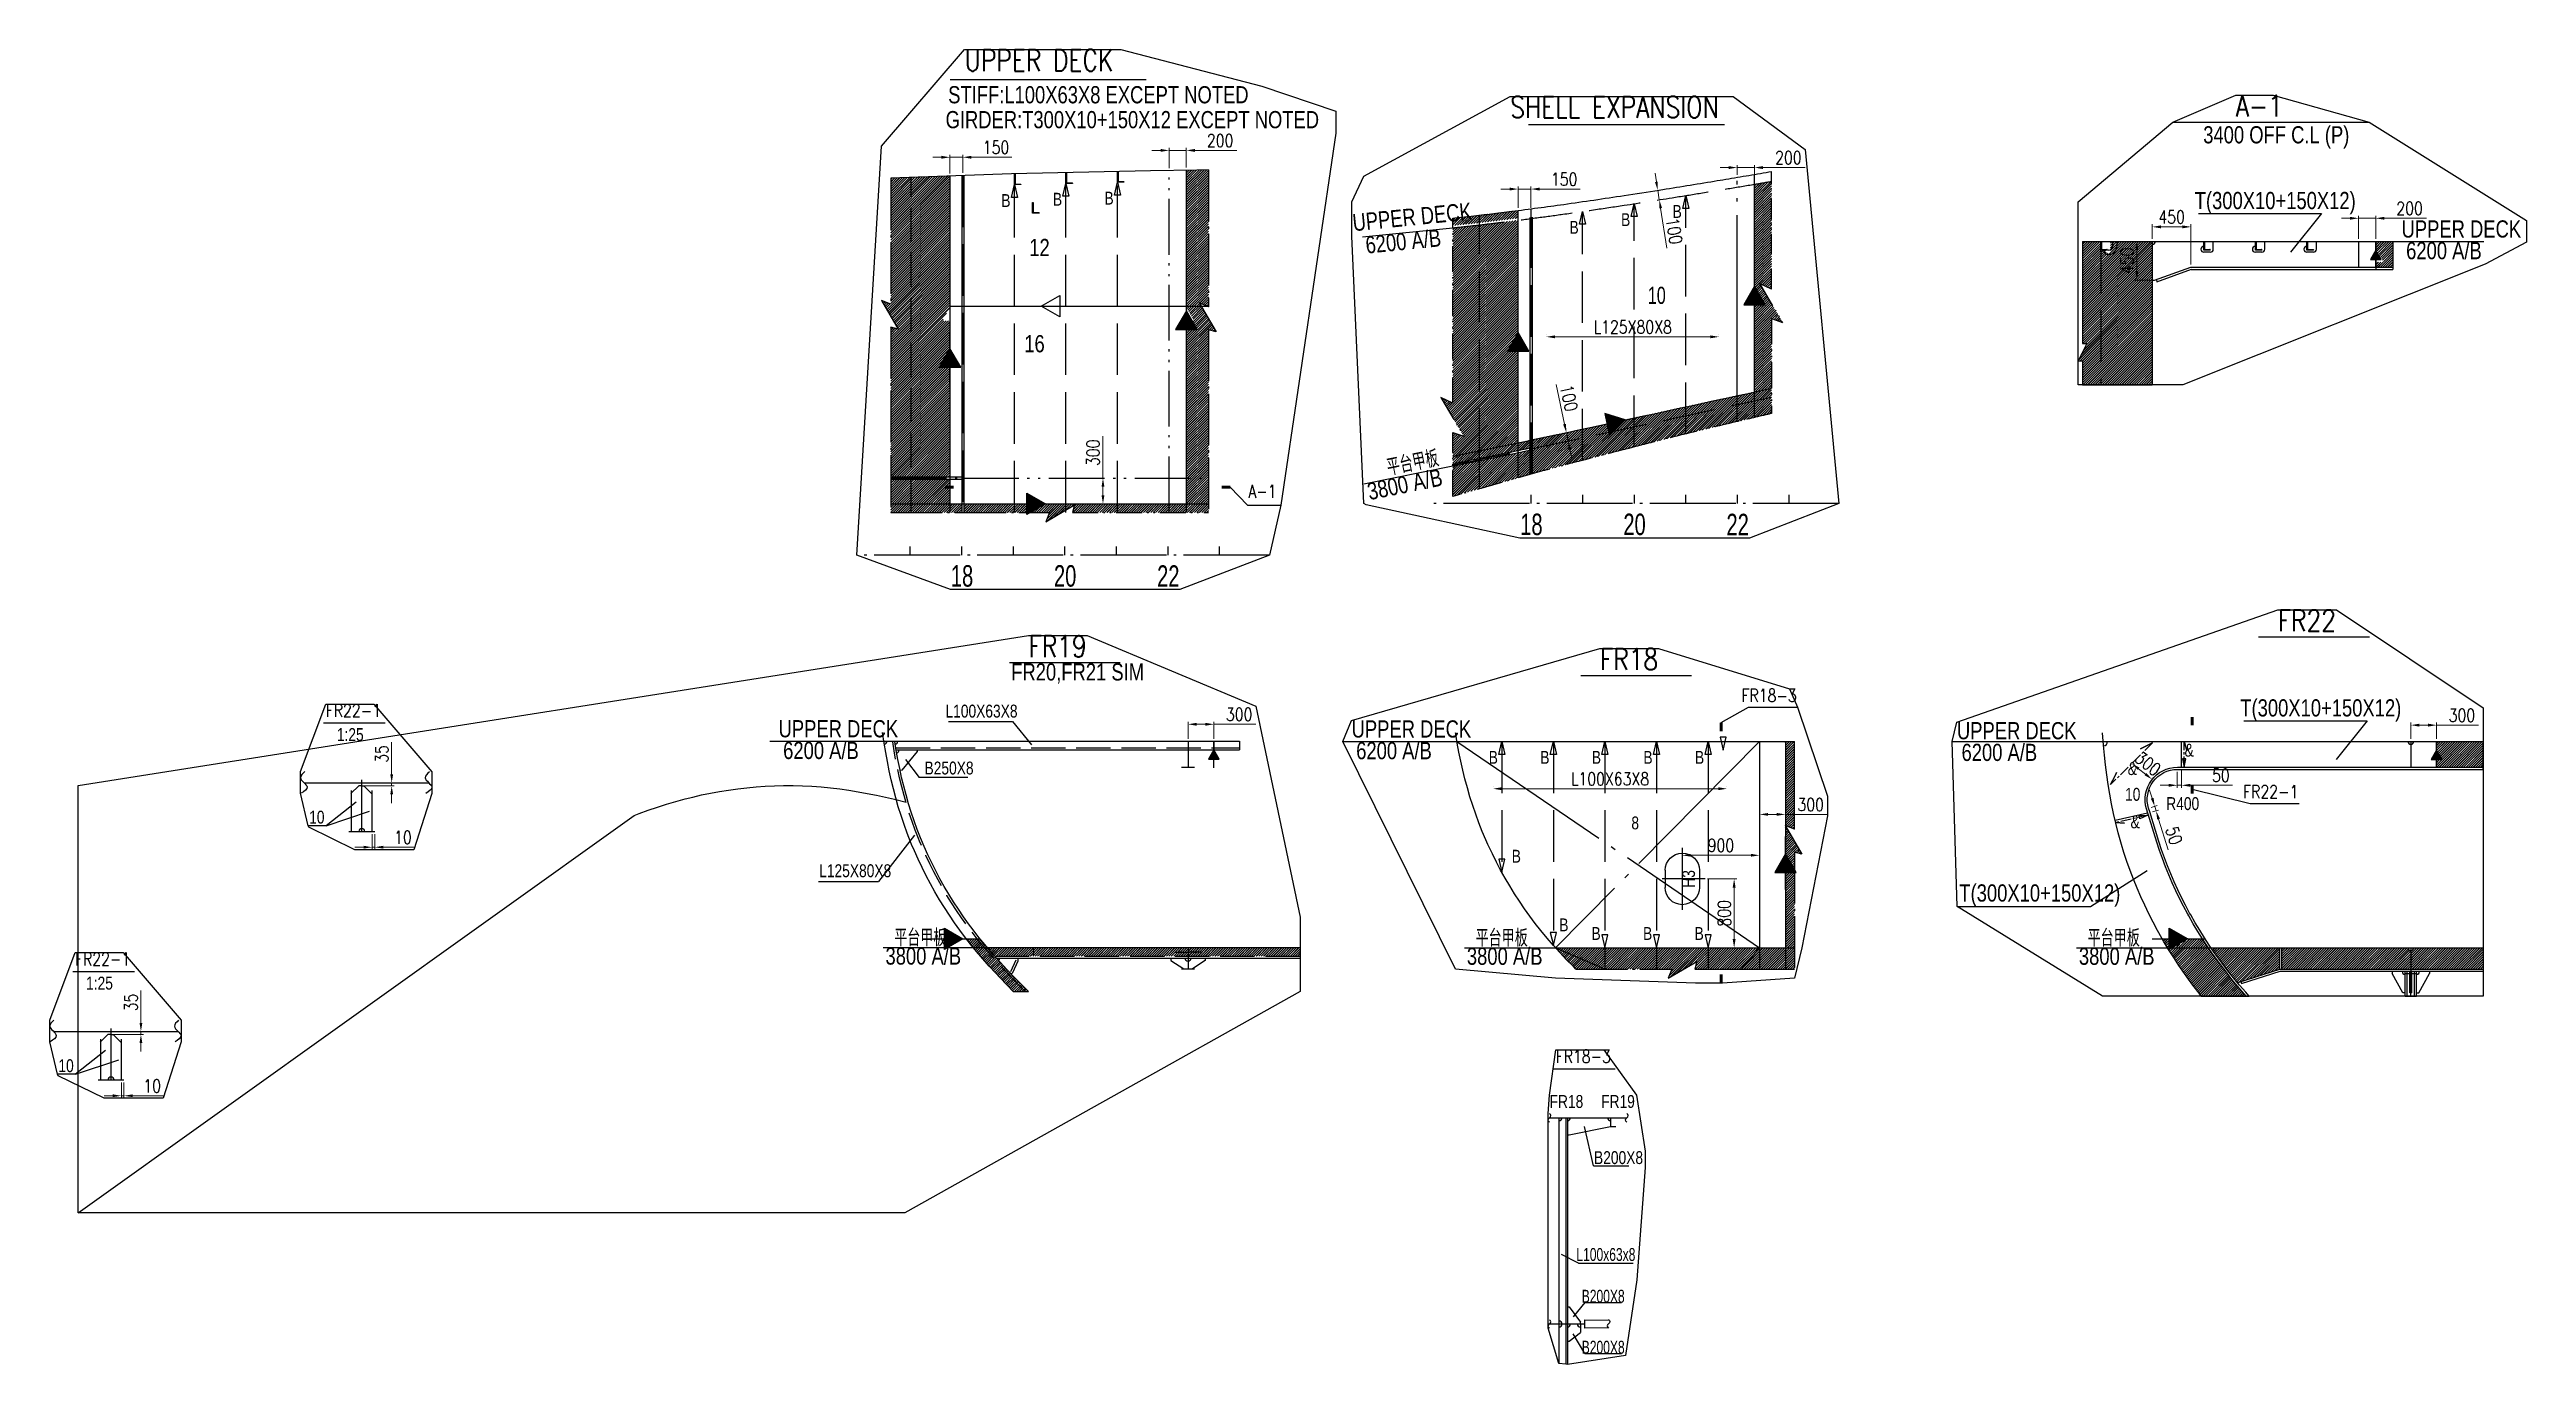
# Model space of a CAD drawing. Extents: x 182356 to 504889, y -345745 to -157964.
# Drawn here: x 247039 to 275862, y -292631 to -277325 of the extents above; entities that cross this region are included whole.
import ezdxf
from ezdxf.enums import TextEntityAlignment as Align

# ---------------------------------------------------------------- set-up
doc = ezdxf.new("R2010")
doc.units = 0
doc.header["$LTSCALE"] = 100
doc.header["$MEASUREMENT"] = 0
doc.header["$PDMODE"] = 35
for name, pattern in [('CEN10', [12, 10, -0.85, 0.3, -0.85]), ('CEN6', [7.45, 6, -0.6, 0.25, -0.6]), ('CENTER', [2, 1.25, -0.25, 0.25, -0.25]), ('DA4', [5.25, 4, -1.25]), ('DA5X4', [9, 5, -4]), ('DA7', [9, 7, -2]), ('DASHED', [8, 6, -2]), ('DAW035', [5.25, 4.2, -1.05]), ('DOUBLEDOT', [10, 6.5, -1, 0.25, -1, 0.25, -1]), ('PH15', [19.25, 15, -1.25, 0.25, -1.25, 0.25, -1.25]), ('ph3', [5.09, 3, -0.6, 0.145, -0.6, 0.145, -0.6]), ('PH30', [37, 30, -2, 0.5, -2, 0.5, -2])]:
    doc.linetypes.add(name, pattern=pattern)
doc.layers.get('0').update_dxf_attribs({"linetype": 'CONTINUOUS'})
doc.layers.get('Defpoints').update_dxf_attribs({"linetype": 'CONTINUOUS'})
for name, color, linetype in [('11', 7, 'CONTINUOUS'), ('200-CO0-ShellPlate', 4, 'CONTINUOUS'), ('200-CO1', 3, 'CONTINUOUS'), ('200-CO3', 7, 'CONTINUOUS'), ('200-DO3', 2, 'DAW035'), ('Block Seam', 6, 'CONTINUOUS'), ('Girder_Invisible', 3, 'DOUBLEDOT'), ('jg0', 7, 'CONTINUOUS'), ('L', 254, 'CONTINUOUS'), ('Plate_Invisible', 3, 'DASHED'), ('Plate_Visible', 3, 'CONTINUOUS'), ('Qblue', 5, 'DA4'), ('Qcyan', 4, 'CEN10'), ('Qgreen', 3, 'CONTINUOUS'), ('Qpurple', 6, 'CONTINUOUS'), ('Qred', 1, 'CONTINUOUS'), ('qwhite', 7, 'CONTINUOUS'), ('Seam', 30, 'CONTINUOUS'), ('SPLIT', 1, 'Continuous'), ('ST', 7, 'CONTINUOUS'), ('Stiffener_Invisible', 2, 'DASHED'), ('Stiffener_Visible', 1, 'CENTER'), ('T', 3, 'CONTINUOUS'), ('TEXT', 7, 'CONTINUOUS')]:
    doc.layers.add(name, color=color, linetype=linetype)
doc.styles.add('ASHLEY', font='', dxfattribs={"width": 0.75})
doc.styles.add('JNRD_E1', font='romans.shx', dxfattribs={"width": 0.8})
doc.styles.add('MARIC', font='short.shx', dxfattribs={"width": 0.7, "bigfont": 'hzdx.shx'})
doc.styles.add('ST', font='short.shx', dxfattribs={"width": 0.8, "height": 150, "bigfont": 'js64f.shx'})
doc.styles.add('ST_DIM', font='short.shx', dxfattribs={"width": 0.7, "bigfont": 'js64f.shx'})
doc.styles.add('样式 2', font='')
doc.styles.get('ASHLEY').set_extended_font_data('仿宋_GB2312')
doc.styles.get('样式 2').set_extended_font_data('SimSun')
doc.dimstyles.new('Jnrd_D150', dxfattribs={"dimtxt": 150, "dimasz": 100, "dimexe": 30, "dimexo": 30, "dimgap": 40, "dimtad": 1, "dimdec": 0, "dimrnd": 0.5, "dimtxsty": 'JNRD_E1', "dimcen": 0, "dimclrd": 1, "dimclre": 1, "dimclrt": 2, "dimazin": 3, "dimtfac": 1, "dimtdec": 0, "dimtmove": 0, "dimatfit": 3, "dimfxl": 120, "dimlwd": 5, "dimlwe": 5})
doc.dimstyles.new('SCALE-50-t3', dxfattribs={"dimscale": 50, "dimtxt": 3, "dimasz": 1.5, "dimexe": 1, "dimexo": 0.5, "dimgap": 0.502, "dimtad": 1, "dimdec": 0, "dimtxsty": 'ST_DIM', "dimcen": 0, "dimclrd": 4, "dimclre": 4, "dimclrt": 4, "dimazin": 3, "dimtfac": 1, "dimtdec": 0, "dimtmove": 2, "dimatfit": 3})
pattern_1 = [(45, (551568.064, -242049.134), (-14.1421356, 14.1421356), []), (45, (551569.064, -242049.134), (-14.1421356, 14.1421356), [])]

msp = doc.modelspace()

# ---------------------------------------------------------------- texts
at = {"style": 'ST', "width": 0.8}
for s, height, p in [('STIFF:L100X63X8 EXCEPT NOTED', 200, (257495.8, -277951.1)), ('GIRDER:T300X10+150X12 EXCEPT NOTED', 200, (257465.8, -278241)), ('B', 150, (258114.8, -279157.7)), ('B', 150, (258714.8, -279142.6)), ('B', 150, (259314.8, -279129.9)), ('T(300X10+150X12)', 200, (272001.9, -279182.6)), ('B', 150, (265326.3, -279379.7)), ('B', 150, (265926.3, -279284.8)), (' 12', 200, (258380.1, -279729.1)), ('B', 150, (264726.3, -279469.3)), ('16', 200, (258381.4, -280849.1)), ('T(300X10+150X12)', 200, (272531.9, -285087.9)), ('B250X8', 150, (257220.7, -285763.1)), ('B', 150, (263786.1, -285639.1)), ('B', 150, (264386.1, -285639.1)), ('B', 150, (264986.1, -285639.1)), ('B', 150, (265586.1, -285639.1)), ('B', 150, (266186.1, -285639.1)), ('R400', 150, (271670.4, -286177.2)), ('8 ', 150, (265446.2, -286401.9)), ('B', 150, (264054, -286789.5)), ('T(300X10+150X12)', 200, (269262.7, -287242.2)), ('B', 150, (264607.3, -287588.6)), ('B', 150, (264982.3, -287689.1)), ('B', 150, (265582.1, -287689.1)), ('B', 150, (266182.1, -287689.1))]:
    msp.add_text(s, height=height, dxfattribs=at).set_placement(p)
at = {"linetype": 'Continuous', "ltscale": 17.3749, "style": 'ST', "width": 0.8}
for s, height, rotation, p in [('UPPER DECK', 200, 5.66508, (262212.4, -279440.7)), ('6200 A/B', 200, 5.66508, (262363.5, -279701.1)), ('平台甲板', 200, 11.3763, (262622.9, -282292.2)), ('3800 A/B', 200, 11.3763, (262398.4, -282570.6)), ('H3', 150, 89.96598, (266186.7, -287081.2))]:
    msp.add_text(s, height=height, rotation=rotation, dxfattribs=at).set_placement(p)
for s, height, p in [('UPPER DECK', 200, (274408.9, -279513.4)), ('6200 A/B', 200, (274461.9, -279765.8)), ('FR20,FR21 SIM', 200, (258229.7, -284669.1)), ('L100X63X8', 150, (257464.5, -285100.4)), ('UPPER DECK', 200, (255522.6, -285330.8)), ('UPPER DECK', 200, (262191, -285333.4)), ('UPPER DECK', 200, (269235.1, -285353.4)), ('6200 A/B', 200, (255575.7, -285583.3)), ('6200 A/B', 200, (262244.1, -285585.8)), ('6200 A/B', 200, (269288.2, -285605.8)), ('L125X80X8', 150, (255994.8, -286958.6)), ('平台甲板', 200, (256867.6, -287763.9)), ('平台甲板', 200, (263633.1, -287766.4)), ('平台甲板', 200, (270754.9, -287766.4)), ('3800 A/B', 200, (256766.7, -287976.2)), ('3800 A/B', 200, (263532.2, -287978.7)), ('3800 A/B', 200, (270653.9, -287978.7)), ('FR18', 150, (264494.2, -289644.1)), ('FR19', 150, (265094.2, -289644.1)), ('B200X8', 150, (265011.2, -290297.7))]:
    msp.add_text(s, height=height, dxfattribs=at).set_placement(p)
at = {"style": 'ST', "width": 0.7}
msp.add_text('10 ', height=200, dxfattribs=at).set_placement((265768.1, -280186), align=Align.MIDDLE)
at = {"style": 'ST', "width": 0.8}
for s, p in [('1:25', (250538.2, -285373.7)), ('&', (271275.7, -285769.5)), ('&', (271937.2, -285555.4)), ('10', (271280.1, -286069.1)), ('10', (250149.3, -286334.9)), ('&', (271308.1, -286389.1)), ('1:25', (247620.1, -288266.8)), ('10', (247231.2, -289228))]:
    msp.add_text(s, height=150, dxfattribs=at).set_placement(p, align=Align.CENTER)
at = {"layer": '200-CO1', "color": 3, "style": 'JNRD_E1', "width": 0.8}
for s, p in [('UPPER DECK', (257687.3, -277574.9)), ('A-1', (272478.2, -278106.2)), ('SHELL EXPANSION', (264035.7, -278120.6)), ('FR22', (272968.2, -284096.2)), ('FR19', (258430.5, -284396.2)), ('FR18', (265080.5, -284546.2))]:
    msp.add_text(s, height=250, dxfattribs=at).set_placement(p)
at = {"layer": 'ST', "style": 'ST', "width": 0.8}
msp.add_text('3400 OFF C.L (P)', height=200, dxfattribs=at).set_placement((272100.8, -278417.2))
at = {"layer": 'ST', "color": 0, "style": 'ST', "width": 0.7}
for s, p in [('18', (264283.1, -282851.8)), ('20', (265483.1, -282851.8)), ('22', (266683.1, -282851.8)), ('18', (257657.4, -283451.6)), ('20', (258857.4, -283451.6)), ('22', (260057.4, -283451.6))]:
    msp.add_text(s, height=250, dxfattribs=at).set_placement(p, align=Align.MIDDLE)
at = {"layer": 'TEXT', "color": 3, "linetype": 'Continuous', "style": 'JNRD_E1', "width": 0.8}
for s, p in [('A-1', (260988.3, -282541.8)), ('FR18-3', (266727.6, -284918)), ('FR22-1', (250253.2, -285093.6)), ('FR22-1', (272565.1, -286038.4)), ('FR22-1', (247335.1, -287986.6)), ('FR18-3', (264565.2, -289119.1))]:
    msp.add_text(s, height=150, dxfattribs=at).set_placement(p)

# ---------------------------------------------------------------- blocks, each defined once
blk = doc.blocks.new('400x600')
for p, q in [((-200, 100), (-200, -100)), ((200, 100), (200, -100))]:
    blk.add_line(p, q)
for centre, start, end in [((0, 100), 0, 180), ((0, -100), 180, 0)]:
    blk.add_arc(centre, 200, start, end)
at = {"layer": 'jg0', "color": 7, "linetype": 'CEN10'}
blk.add_line((0, 361), (0, -361), dxfattribs=at)
at = {"layer": 'jg0', "color": 7, "linetype": 'CEN10', "ltscale": 0.5}
blk.add_line((-265, 0), (265, 0), dxfattribs=at)
blk = doc.blocks.new('L100')
at = {"color": 3}
blk.add_lwpolyline([(0, 0), (0, -100), (63, -100)], dxfattribs=at)
blk = doc.blocks.new('plt & sti_mark_q')
at = {"layer": 'qwhite'}
blk.add_line((-637.5, 0), (637.5, 0), dxfattribs=at)
at = {"layer": 'qwhite', "style": 'MARIC', "width": 0.7}
for tag, p in [('PLT', (0, 200)), ('STI', (0, -200))]:
    blk.add_attdef(tag, text='', height=300, dxfattribs=at).set_placement(p, align=Align.MIDDLE)
blk = doc.blocks.new('S')
at = {"color": 0, "lineweight": -2}
blk.add_open_spline([(0, -50), (-7, -42), (-22, -25), (0, 0), (23, 25), (8, 42), (0, 50)], degree=3, dxfattribs=at)
blk = doc.blocks.new('bktaxbbb')
at = {"layer": 'qwhite'}
blk.add_line((-212.5, 0), (212.5, 0), dxfattribs=at)
at = {"layer": 'qwhite', "style": 'MARIC', "width": 0.85}
for tag, p in [('PLT', (0, 100)), ('STI', (0, -100))]:
    blk.add_attdef(tag, text='', height=150, dxfattribs=at).set_placement(p, align=Align.MIDDLE)
blk = doc.blocks.new('*D203')
at = {"layer": 'Defpoints', "color": 0, "lineweight": -2, "ltscale": 0.2}
for p in [(257667, -278579), (257517, -278796), (257667, -278791)]:
    blk.add_point(p, dxfattribs=at)
at = {"layer": 'Seam', "color": 1, "lineweight": 5}
for p, q in [((257417, -278579), (257317, -278579)), ((257517, -278766), (257517, -278549)), ((257517, -278579), (257667, -278579)), ((257667, -278761), (257667, -278549)), ((257767, -278579), (258238, -278579))]:
    blk.add_line(p, q, dxfattribs=at)
at = {"layer": 'Seam', "color": 1, "lineweight": -2, "ltscale": 0.2}
for points in [[(257417, -278596), (257417, -278562), (257517, -278579)], [(257767, -278562), (257767, -278596), (257667, -278579)]]:
    blk.add_solid(points, dxfattribs=at)
at = {"layer": 'Seam', "color": 2, "ltscale": 0.2, "insert": (258053, -278464), "char_height": 150, "attachment_point": 5, "style": 'JNRD_E1'}
blk.add_mtext('\\A1;150', dxfattribs=at)
blk = doc.blocks.new('*D204')
at = {"layer": 'Defpoints', "color": 0, "lineweight": -2, "ltscale": 0.2}
for p in [(260267, -278499), (260067, -278734), (260267, -278727)]:
    blk.add_point(p, dxfattribs=at)
at = {"layer": 'Seam', "color": 1, "lineweight": 5}
for p, q in [((259967, -278499), (259867, -278499)), ((260067, -278704), (260067, -278469)), ((260067, -278499), (260267, -278499)), ((260267, -278697), (260267, -278469)), ((260367, -278499), (260856, -278499))]:
    blk.add_line(p, q, dxfattribs=at)
at = {"layer": 'Seam', "color": 1, "lineweight": -2, "ltscale": 0.2}
for points in [[(259967, -278516), (259967, -278482), (260067, -278499)], [(260367, -278482), (260367, -278516), (260267, -278499)]]:
    blk.add_solid(points, dxfattribs=at)
at = {"layer": 'Seam', "color": 2, "ltscale": 0.2, "insert": (260661, -278384), "char_height": 150, "attachment_point": 5, "style": 'JNRD_E1'}
blk.add_mtext('\\A1;200', dxfattribs=at)
blk = doc.blocks.new('*D205')
at = {"layer": 'Defpoints', "color": 0, "lineweight": -2, "ltscale": 0.2}
for p in [(259297, -282313), (259297, -282313), (259297, -282613)]:
    blk.add_point(p, dxfattribs=at)
at = {"layer": 'Seam', "color": 1, "lineweight": 5}
for p, q in [((259297, -282313), (259297, -281824)), ((259267, -282313), (259267, -282313)), ((259297, -282513), (259297, -282413)), ((259267, -282613), (259267, -282613))]:
    blk.add_line(p, q, dxfattribs=at)
at = {"layer": 'Seam', "color": 1, "lineweight": -2, "ltscale": 0.2}
for points in [[(259314, -282413), (259281, -282413), (259297, -282313)], [(259281, -282513), (259314, -282513), (259297, -282613)]]:
    blk.add_solid(points, dxfattribs=at)
at = {"layer": 'Seam', "color": 2, "ltscale": 0.2, "insert": (259182, -282019), "char_height": 150, "attachment_point": 5, "rotation": 90, "style": 'JNRD_E1'}
blk.add_mtext('\\A1;300', dxfattribs=at)
blk = doc.blocks.new('block')
at = {"layer": 'Block Seam'}
blk.add_hatch(color=256, dxfattribs=at).paths.add_polyline_path([(-535741, 650516), (-535616, 650733), (-535491, 650516)])
blk.add_line((-535616, 650316), (-535616, 650933), dxfattribs=at)
blk.add_lwpolyline([(-535616, 650733), (-535741, 650516), (-535491, 650516), (-535616, 650733)], dxfattribs=at)
blk = doc.blocks.new('*D206')
at = {"layer": 'Defpoints', "color": 0, "lineweight": -2, "ltscale": 0.2}
for p in [(264278, -278949), (264128, -279198), (264278, -279198)]:
    blk.add_point(p, dxfattribs=at)
at = {"layer": 'Seam', "color": 1, "lineweight": 5}
for p, q in [((264028, -278949), (263928, -278949)), ((264128, -279168), (264128, -278919)), ((264128, -278949), (264278, -278949)), ((264278, -279168), (264278, -278919)), ((264378, -278949), (264850, -278949))]:
    blk.add_line(p, q, dxfattribs=at)
at = {"layer": 'Seam', "color": 1, "lineweight": -2, "ltscale": 0.2}
for points in [[(264028, -278966), (264028, -278932), (264128, -278949)], [(264378, -278932), (264378, -278966), (264278, -278949)]]:
    blk.add_solid(points, dxfattribs=at)
at = {"layer": 'Seam', "color": 2, "ltscale": 0.2, "insert": (264664, -278834), "char_height": 150, "attachment_point": 5, "style": 'JNRD_E1'}
blk.add_mtext('\\A1;150', dxfattribs=at)
blk = doc.blocks.new('*D207')
at = {"layer": 'Defpoints', "color": 0, "lineweight": -2, "ltscale": 0.2}
for p in [(266878, -278699), (266678, -278812), (266878, -278812)]:
    blk.add_point(p, dxfattribs=at)
at = {"layer": 'Seam', "color": 1, "lineweight": 5}
for p, q in [((266578, -278699), (266478, -278699)), ((266678, -278782), (266678, -278669)), ((266678, -278699), (266878, -278699)), ((266878, -278782), (266878, -278669)), ((266978, -278699), (267467, -278699))]:
    blk.add_line(p, q, dxfattribs=at)
at = {"layer": 'Seam', "color": 1, "lineweight": -2, "ltscale": 0.2}
for points in [[(266578, -278716), (266578, -278682), (266678, -278699)], [(266978, -278682), (266978, -278716), (266878, -278699)]]:
    blk.add_solid(points, dxfattribs=at)
at = {"layer": 'Seam', "color": 2, "ltscale": 0.2, "insert": (267273, -278584), "char_height": 150, "attachment_point": 5, "style": 'JNRD_E1'}
blk.add_mtext('\\A1;200', dxfattribs=at)
blk = doc.blocks.new('*D208')
at = {"layer": 'Defpoints', "color": 0, "lineweight": -2, "ltscale": 0.2}
for p in [(265736, -278966), (265754, -279077), (265771, -279074)]:
    blk.add_point(p, dxfattribs=at)
at = {"layer": 'Seam', "color": 1, "lineweight": 5}
for p, q in [((265738, -278864), (265722, -278765)), ((265753, -278963), (265771, -279074)), ((265766, -278961), (265783, -278958)), ((265783, -279072), (265801, -279069)), ((265787, -279173), (265860, -279638))]:
    blk.add_line(p, q, dxfattribs=at)
at = {"layer": 'Seam', "color": 1, "lineweight": -2, "ltscale": 0.2}
for points in [[(265721, -278867), (265754, -278862), (265753, -278963)], [(265803, -279170), (265770, -279175), (265771, -279074)]]:
    blk.add_solid(points, dxfattribs=at)
at = {"layer": 'Seam', "color": 2, "ltscale": 0.2, "insert": (265945, -279437), "char_height": 150, "attachment_point": 5, "rotation": 278.9761, "style": 'JNRD_E1'}
blk.add_mtext('\\A1;100', dxfattribs=at)
blk = doc.blocks.new('*D209')
at = {"layer": 'Defpoints', "color": 0, "lineweight": -2, "ltscale": 0.2}
for p in [(264690, -281784), (264723, -281776), (264744, -281874)]:
    blk.add_point(p, dxfattribs=at)
at = {"layer": 'Seam', "color": 1, "lineweight": 5}
for p, q in [((264669, -281686), (264570, -281225)), ((264694, -281783), (264660, -281790)), ((264715, -281880), (264681, -281888)), ((264711, -281881), (264690, -281784)), ((264731, -281979), (264752, -282077))]:
    blk.add_line(p, q, dxfattribs=at)
at = {"layer": 'Seam', "color": 1, "lineweight": -2, "ltscale": 0.2}
for points in [[(264652, -281689), (264685, -281682), (264690, -281784)], [(264748, -281976), (264715, -281983), (264711, -281881)]]:
    blk.add_solid(points, dxfattribs=at)
at = {"layer": 'Seam', "color": 2, "ltscale": 0.2, "insert": (264721, -281382), "char_height": 150, "attachment_point": 5, "rotation": 282.0678, "style": 'JNRD_E1'}
blk.add_mtext('\\A1;100', dxfattribs=at)
blk = doc.blocks.new('*D210')
at = {"color": 1, "lineweight": 5}
for p, q in [((271508, -279529), (271508, -279359)), ((271608, -279389), (271858, -279389)), ((271958, -279829), (271958, -279359))]:
    blk.add_line(p, q, dxfattribs=at)
at = {"color": 1, "lineweight": -2, "ltscale": 0.2}
for points in [[(271608, -279372), (271608, -279406), (271508, -279389)], [(271858, -279406), (271858, -279372), (271958, -279389)]]:
    blk.add_solid(points, dxfattribs=at)
at = {"layer": 'Defpoints', "color": 0, "lineweight": -2, "ltscale": 0.2}
for p in [(271508, -279559), (271958, -279389), (271958, -279859)]:
    blk.add_point(p, dxfattribs=at)
at = {"color": 2, "ltscale": 0.2, "insert": (271733, -279274), "char_height": 150, "attachment_point": 5, "style": 'JNRD_E1'}
blk.add_mtext('\\A1;450', dxfattribs=at)
blk = doc.blocks.new('*D211')
at = {"color": 1, "lineweight": 5}
for p, q in [((271478, -279559), (271298, -279559)), ((271328, -279659), (271328, -279909)), ((271478, -280009), (271298, -280009))]:
    blk.add_line(p, q, dxfattribs=at)
at = {"color": 1, "lineweight": -2, "ltscale": 0.2}
for points in [[(271345, -279659), (271311, -279659), (271328, -279559)], [(271311, -279909), (271345, -279909), (271328, -280009)]]:
    blk.add_solid(points, dxfattribs=at)
at = {"layer": 'Defpoints', "color": 0, "lineweight": -2, "ltscale": 0.2}
for p in [(271508, -279559), (271328, -280009), (271508, -280009)]:
    blk.add_point(p, dxfattribs=at)
at = {"color": 2, "ltscale": 0.2, "insert": (271213, -279784), "char_height": 150, "attachment_point": 5, "rotation": 90, "style": 'JNRD_E1'}
blk.add_mtext('\\A1;450', dxfattribs=at)
blk = doc.blocks.new('*D212')
at = {"color": 1, "lineweight": 5}
for p, q in [((273808, -279289), (273708, -279289)), ((273908, -279529), (273908, -279259)), ((273908, -279289), (274108, -279289)), ((274108, -279529), (274108, -279259)), ((274208, -279289), (274697, -279289))]:
    blk.add_line(p, q, dxfattribs=at)
at = {"color": 1, "lineweight": -2, "ltscale": 0.2}
for points in [[(273808, -279306), (273808, -279272), (273908, -279289)], [(274208, -279272), (274208, -279306), (274108, -279289)]]:
    blk.add_solid(points, dxfattribs=at)
at = {"layer": 'Defpoints', "color": 0, "lineweight": -2, "ltscale": 0.2}
for p in [(274108, -279289), (273908, -279559), (274108, -279559)]:
    blk.add_point(p, dxfattribs=at)
at = {"color": 2, "ltscale": 0.2, "insert": (274502, -279174), "char_height": 150, "attachment_point": 5, "style": 'JNRD_E1'}
blk.add_mtext('\\A1;200', dxfattribs=at)
blk = doc.blocks.new('*U132')
for p, q in [((110, -90), (110, 0)), ((75, -125), (0, -125))]:
    blk.add_line(p, q)
for centre, start, end in [((0, -90), 90, 270), ((75, -90), 270, 0)]:
    blk.add_arc(centre, 35, start, end)
at = {"layer": 'L'}
for p, q in [((0, -100), (0, 0)), ((0, 0), (7, 0)), ((7, 0), (7, -83)), ((75, -100), (0, -100)), ((17, -93), (70, -93)), ((75, -98), (75, -100))]:
    blk.add_line(p, q, dxfattribs=at)
for centre, radius, start, end in [((17, -83), 10, 180, 270), ((70, -98), 5, 360, 90)]:
    blk.add_arc(centre, radius, start, end, dxfattribs=at)
blk = doc.blocks.new('*U133')
for p, q in [((140, -50), (140, 0)), ((190, -50), (190, 0)), ((40, -115), (40, -100)), ((90, -100), (75, -100)), ((90, -150), (75, -150))]:
    blk.add_line(p, q)
for centre, radius, start, end in [((0, 0), 1, 180, 270), ((75, -115), 35, 180, 270), ((90, -50), 50, 270, 0), ((90, -50), 100, 270, 0)]:
    blk.add_arc(centre, radius, start, end)
at = {"layer": 'L'}
for p, q in [((0, -100), (0, 0)), ((0, 0), (7, 0)), ((7, 0), (7, -83)), ((75, -100), (0, -100)), ((17, -93), (70, -93)), ((75, -98), (75, -100))]:
    blk.add_line(p, q, dxfattribs=at)
for centre, radius, start, end in [((17, -83), 10, 180, 270), ((70, -98), 5, 360, 90)]:
    blk.add_arc(centre, radius, start, end, dxfattribs=at)
blk = doc.blocks.new('*U135')
at = {"layer": 'T'}
for p, q in [((0, 0), (0, -300)), ((-75, -300), (75, -300))]:
    blk.add_line(p, q, dxfattribs=at)
blk = doc.blocks.new('*D213')
at = {"color": 1, "lineweight": 5}
for p, q in [((266333, -286979), (266672, -286979)), ((266642, -287079), (266642, -287679)), ((266637, -287779), (266672, -287779))]:
    blk.add_line(p, q, dxfattribs=at)
at = {"color": 1, "lineweight": -2, "ltscale": 0.2}
for points in [[(266659, -287079), (266625, -287079), (266642, -286979)], [(266625, -287679), (266659, -287679), (266642, -287779)]]:
    blk.add_solid(points, dxfattribs=at)
at = {"layer": 'Defpoints', "color": 0, "lineweight": -2, "ltscale": 0.2}
for p in [(266303, -286979), (266607, -287779), (266642, -287779)]:
    blk.add_point(p, dxfattribs=at)
at = {"color": 2, "ltscale": 0.2, "insert": (266527, -287379), "char_height": 150, "attachment_point": 5, "rotation": 90, "style": 'JNRD_E1'}
blk.add_mtext('\\A1;800', dxfattribs=at)
blk = doc.blocks.new('*D214')
at = {"color": 1, "lineweight": 5}
for p, q in [((266038, -286768), (266038, -286674)), ((266138, -286704), (266838, -286704)), ((266938, -286768), (266938, -286674))]:
    blk.add_line(p, q, dxfattribs=at)
at = {"color": 1, "lineweight": -2, "ltscale": 0.2}
for points in [[(266138, -286687), (266138, -286720), (266038, -286704)], [(266838, -286720), (266838, -286687), (266938, -286704)]]:
    blk.add_solid(points, dxfattribs=at)
at = {"layer": 'Defpoints', "color": 0, "lineweight": -2, "ltscale": 0.2}
for p in [(266938, -286704), (266038, -286798), (266938, -286798)]:
    blk.add_point(p, dxfattribs=at)
at = {"color": 2, "ltscale": 0.2, "insert": (266488, -286589), "char_height": 150, "attachment_point": 5, "style": 'JNRD_E1'}
blk.add_mtext('\\A1;900', dxfattribs=at)
blk = doc.blocks.new('*D215')
at = {"color": 1, "lineweight": 5}
for p, q in [((266938, -286198), (266938, -286198)), ((267238, -286198), (267238, -286198)), ((267038, -286228), (267138, -286228)), ((267238, -286228), (267727, -286228))]:
    blk.add_line(p, q, dxfattribs=at)
at = {"color": 1, "lineweight": -2, "ltscale": 0.2}
for points in [[(267038, -286211), (267038, -286244), (266938, -286228)], [(267138, -286244), (267138, -286211), (267238, -286228)]]:
    blk.add_solid(points, dxfattribs=at)
at = {"layer": 'Defpoints', "color": 0, "lineweight": -2, "ltscale": 0.2}
for p in [(266938, -286228), (267238, -286228), (267238, -286228)]:
    blk.add_point(p, dxfattribs=at)
at = {"color": 2, "ltscale": 0.2, "insert": (267533, -286113), "char_height": 150, "attachment_point": 5, "style": 'JNRD_E1'}
blk.add_mtext('\\A1;300', dxfattribs=at)
blk = doc.blocks.new('*D216')
at = {"color": 1, "lineweight": 5}
for p, q in [((260288, -285347), (260288, -285149)), ((260388, -285179), (260488, -285179)), ((260588, -285347), (260588, -285149)), ((260588, -285179), (261076, -285179))]:
    blk.add_line(p, q, dxfattribs=at)
at = {"color": 1, "lineweight": -2, "ltscale": 0.2}
for points in [[(260388, -285162), (260388, -285196), (260288, -285179)], [(260488, -285196), (260488, -285162), (260588, -285179)]]:
    blk.add_solid(points, dxfattribs=at)
at = {"layer": 'Defpoints', "color": 0, "lineweight": -2, "ltscale": 0.2}
for p in [(260588, -285179), (260288, -285377), (260588, -285377)]:
    blk.add_point(p, dxfattribs=at)
at = {"color": 2, "ltscale": 0.2, "insert": (260882, -285064), "char_height": 150, "attachment_point": 5, "style": 'JNRD_E1'}
blk.add_mtext('\\A1;300', dxfattribs=at)
blk = doc.blocks.new('*D217')
at = {"color": 1, "lineweight": 5}
for p, q in [((263838, -285899), (263838, -285899)), ((266558, -285899), (266558, -285899)), ((263938, -285929), (266458, -285929))]:
    blk.add_line(p, q, dxfattribs=at)
at = {"color": 1, "lineweight": -2, "ltscale": 0.2}
for points in [[(263938, -285912), (263938, -285946), (263838, -285929)], [(266458, -285946), (266458, -285912), (266558, -285929)]]:
    blk.add_solid(points, dxfattribs=at)
at = {"layer": 'Defpoints', "color": 0, "lineweight": -2, "ltscale": 0.2}
for p in [(263838, -285929), (266558, -285929), (266558, -285929)]:
    blk.add_point(p, dxfattribs=at)
at = {"color": 2, "ltscale": 0.2, "insert": (265198, -285814), "char_height": 150, "attachment_point": 5, "style": 'JNRD_E1'}
blk.add_mtext('\\A1;L100X63X8', dxfattribs=at)
blk = doc.blocks.new('*D218')
at = {"color": 1, "lineweight": 5}
for p, q in [((251020, -285761), (251020, -285386)), ((250696, -285861), (251050, -285861)), ((250696, -285896), (251050, -285896)), ((251020, -285896), (251020, -285861)), ((251020, -285996), (251020, -286096))]:
    blk.add_line(p, q, dxfattribs=at)
at = {"color": 1, "lineweight": -2, "ltscale": 0.2}
for points in [[(251004, -285761), (251037, -285761), (251020, -285861)], [(251037, -285996), (251004, -285996), (251020, -285896)]]:
    blk.add_solid(points, dxfattribs=at)
at = {"layer": 'Defpoints', "color": 0, "lineweight": -2, "ltscale": 0.2}
for p in [(250666, -285861), (250666, -285896), (251020, -285861)]:
    blk.add_point(p, dxfattribs=at)
at = {"color": 2, "ltscale": 0.2, "insert": (250905, -285524), "char_height": 150, "attachment_point": 5, "rotation": 90, "style": 'JNRD_E1'}
blk.add_mtext('\\A1;35', dxfattribs=at)
blk = doc.blocks.new('*D219')
at = {"color": 1, "lineweight": 5}
for p, q in [((250793, -286456), (250793, -286640)), ((250823, -286456), (250823, -286640)), ((250693, -286610), (250593, -286610)), ((250793, -286610), (250823, -286610)), ((250923, -286610), (251279, -286610))]:
    blk.add_line(p, q, dxfattribs=at)
at = {"color": 1, "lineweight": -2, "ltscale": 0.2}
for points in [[(250693, -286626), (250693, -286593), (250793, -286610)], [(250923, -286593), (250923, -286626), (250823, -286610)]]:
    blk.add_solid(points, dxfattribs=at)
at = {"layer": 'Defpoints', "color": 0, "lineweight": -2, "ltscale": 0.2}
for p in [(250793, -286426), (250823, -286426), (250823, -286610)]:
    blk.add_point(p, dxfattribs=at)
at = {"color": 2, "ltscale": 0.2, "insert": (251151, -286495), "char_height": 150, "attachment_point": 5, "style": 'JNRD_E1'}
blk.add_mtext('\\A1;10', dxfattribs=at)
blk = doc.blocks.new('*D220')
at = {"color": 1, "lineweight": 5}
for p, q in [((271285, -285615), (271287, -285611)), ((271348, -285697), (271428, -285759)), ((271522, -285800), (271525, -285797))]:
    blk.add_line(p, q, dxfattribs=at)
at = {"color": 1, "lineweight": -2, "ltscale": 0.2}
for points in [[(271358, -285683), (271337, -285710), (271269, -285635)], [(271417, -285772), (271438, -285746), (271506, -285820)]]:
    blk.add_solid(points, dxfattribs=at)
at = {"layer": 'Defpoints', "color": 0, "lineweight": -2, "ltscale": 0.2}
for p in [(271266, -285638), (271504, -285824), (271506, -285820)]:
    blk.add_point(p, dxfattribs=at)
at = {"color": 2, "ltscale": 0.2, "insert": (271458, -285637), "char_height": 150, "attachment_point": 5, "rotation": 322.0643, "style": 'JNRD_E1'}
blk.add_mtext('\\A1;300', dxfattribs=at)
blk = doc.blocks.new('*D221')
at = {"color": 1, "lineweight": 5}
for p, q in [((271699, -285889), (271599, -285889)), ((271799, -285734), (271799, -285919)), ((271799, -285889), (271849, -285889)), ((271849, -285709), (271849, -285919)), ((271949, -285889), (272443, -285889))]:
    blk.add_line(p, q, dxfattribs=at)
at = {"color": 1, "lineweight": -2, "ltscale": 0.2}
for points in [[(271699, -285906), (271699, -285872), (271799, -285889)], [(271949, -285872), (271949, -285906), (271849, -285889)]]:
    blk.add_solid(points, dxfattribs=at)
at = {"layer": 'Defpoints', "color": 0, "lineweight": -2, "ltscale": 0.2}
for p in [(271799, -285704), (271849, -285679), (271849, -285889)]:
    blk.add_point(p, dxfattribs=at)
at = {"color": 2, "ltscale": 0.2, "insert": (272306, -285774), "char_height": 150, "attachment_point": 5, "style": 'JNRD_E1'}
blk.add_mtext('\\A1;50', dxfattribs=at)
blk = doc.blocks.new('*D222')
at = {"color": 1, "lineweight": 5}
for p, q in [((271507, -286040), (271477, -285944)), ((271494, -286148), (271565, -286126)), ((271509, -286199), (271581, -286178)), ((271536, -286135), (271552, -286186)), ((271581, -286282), (271691, -286640))]:
    blk.add_line(p, q, dxfattribs=at)
at = {"color": 1, "lineweight": -2, "ltscale": 0.2}
for points in [[(271491, -286044), (271523, -286035), (271536, -286135)], [(271597, -286277), (271565, -286287), (271552, -286186)]]:
    blk.add_solid(points, dxfattribs=at)
at = {"layer": 'Defpoints', "color": 0, "lineweight": -2, "ltscale": 0.2}
for p in [(271465, -286157), (271481, -286208), (271552, -286186)]:
    blk.add_point(p, dxfattribs=at)
at = {"color": 2, "ltscale": 0.2, "insert": (271761, -286475), "char_height": 150, "attachment_point": 5, "rotation": 287.0923, "style": 'JNRD_E1'}
blk.add_mtext('\\A1;50', dxfattribs=at)
blk = doc.blocks.new('*D223')
at = {"color": 1, "lineweight": 5}
for p, q in [((274517, -285349), (274517, -285159)), ((274617, -285189), (274717, -285189)), ((274817, -285349), (274817, -285159)), ((274817, -285189), (275305, -285189))]:
    blk.add_line(p, q, dxfattribs=at)
at = {"color": 1, "lineweight": -2, "ltscale": 0.2}
for points in [[(274617, -285172), (274617, -285206), (274517, -285189)], [(274717, -285206), (274717, -285172), (274817, -285189)]]:
    blk.add_solid(points, dxfattribs=at)
at = {"layer": 'Defpoints', "color": 0, "lineweight": -2, "ltscale": 0.2}
for p in [(274817, -285189), (274517, -285379), (274817, -285379)]:
    blk.add_point(p, dxfattribs=at)
at = {"color": 2, "ltscale": 0.2, "insert": (275111, -285074), "char_height": 150, "attachment_point": 5, "style": 'JNRD_E1'}
blk.add_mtext('\\A1;300', dxfattribs=at)
blk = doc.blocks.new('*D224')
at = {"color": 1, "lineweight": 5}
for p, q in [((264458, -280639), (264458, -280639)), ((264558, -280669), (266365, -280669)), ((266465, -280639), (266465, -280639))]:
    blk.add_line(p, q, dxfattribs=at)
at = {"color": 1, "lineweight": -2, "ltscale": 0.2}
for points in [[(264558, -280652), (264558, -280686), (264458, -280669)], [(266365, -280686), (266365, -280652), (266465, -280669)]]:
    blk.add_solid(points, dxfattribs=at)
at = {"layer": 'Defpoints', "color": 0, "lineweight": -2, "ltscale": 0.2}
for p in [(264458, -280669), (266465, -280669), (266465, -280669)]:
    blk.add_point(p, dxfattribs=at)
at = {"color": 2, "ltscale": 0.2, "insert": (265462, -280554), "char_height": 150, "attachment_point": 5, "style": 'JNRD_E1'}
blk.add_mtext('\\A1;L125X80X8', dxfattribs=at)
blk = doc.blocks.new('L125X75X7')
blk.add_lwpolyline([(75, 125), (0, 125), (0, 0), (7, 0), (7, 108, -0.414214), (17, 118), (70, 118, 0.414214), (75, 123)], format="xyb", close=True)
blk = doc.blocks.new('*D272')
at = {"color": 1, "lineweight": 5}
for p, q in [((248102, -288654), (248102, -288279)), ((247778, -288754), (248132, -288754)), ((247778, -288789), (248132, -288789)), ((248102, -288789), (248102, -288754)), ((248102, -288889), (248102, -288989))]:
    blk.add_line(p, q, dxfattribs=at)
at = {"color": 1, "lineweight": -2, "ltscale": 0.2}
for points in [[(248086, -288654), (248119, -288654), (248102, -288754)], [(248119, -288889), (248086, -288889), (248102, -288789)]]:
    blk.add_solid(points, dxfattribs=at)
at = {"layer": 'Defpoints', "color": 0, "lineweight": -2, "ltscale": 0.2}
for p in [(247748, -288754), (247748, -288789), (248102, -288754)]:
    blk.add_point(p, dxfattribs=at)
at = {"color": 2, "ltscale": 0.2, "insert": (247987, -288417), "char_height": 150, "attachment_point": 5, "rotation": 90, "style": 'JNRD_E1'}
blk.add_mtext('\\A1;35', dxfattribs=at)
blk = doc.blocks.new('*D273')
at = {"color": 1, "lineweight": 5}
for p, q in [((247875, -289349), (247875, -289533)), ((247905, -289349), (247905, -289533)), ((247775, -289503), (247675, -289503)), ((247875, -289503), (247905, -289503)), ((248005, -289503), (248361, -289503))]:
    blk.add_line(p, q, dxfattribs=at)
at = {"color": 1, "lineweight": -2, "ltscale": 0.2}
for points in [[(247775, -289519), (247775, -289486), (247875, -289503)], [(248005, -289486), (248005, -289519), (247905, -289503)]]:
    blk.add_solid(points, dxfattribs=at)
at = {"layer": 'Defpoints', "color": 0, "lineweight": -2, "ltscale": 0.2}
for p in [(247875, -289319), (247905, -289319), (247905, -289503)]:
    blk.add_point(p, dxfattribs=at)
at = {"color": 2, "ltscale": 0.2, "insert": (248233, -289388), "char_height": 150, "attachment_point": 5, "style": 'JNRD_E1'}
blk.add_mtext('\\A1;10', dxfattribs=at)
blk = doc.blocks.new('PAGE1')
for p, q in [((14850, 0), (14850, -1000)), ((29700, 0), (29700, -1000)), ((44550, 0), (44550, -1000)), ((8500, -2200), (8500, -1000)), ((40400, -1006), (58400, -1000)), ((40400, -1000), (58400, -1000)), ((40400, -1000), (46400, -1000)), ((40400, -1000), (58400, -1000)), ((45400, -1000), (45400, -2200)), ((45400, -1000), (45400, -2200)), ((50900, -1000), (50900, -2200)), ((52400, -1000), (52400, -2200)), ((55900, -1000), (55900, -2200)), ((58400, -1000), (58400, -5000)), ((58400, -2200), (58400, -1000)), ((58400, -1000), (58400, -2200)), ((58400, -2200), (58400, -1000)), ((50900, -1600), (58400, -1600)), ((56900, -1600), (56900, -2200)), ((2500, -2200), (8500, -2200)), ((2500, -10500), (0, -10500)), ((59400, -10500), (58400, -10500)), ((59400, -10500), (58400, -10500)), ((2500, -21000), (0, -21000)), ((59400, -21000), (58400, -21000)), ((2500, -31500), (0, -31500)), ((59400, -31500), (58400, -31500)), ((14850, -42000), (14850, -41000)), ((29700, -42000), (29700, -41000)), ((44550, -42000), (44550, -41000))]:
    blk.add_line(p, q)
blk.add_lwpolyline([(0, -42000), (59400, -42000), (59400, 0), (0, 0)], close=True)
at = {"const_width": 100}
blk.add_lwpolyline([(2500, -41000), (58400, -41000), (58400, -1000), (2500, -1000)], close=True, dxfattribs=at)
at = {"const_width": 60}
for points in [[(40400, -2200), (40400, -1000)], [(40400, -2200), (58400, -2200)]]:
    blk.add_lwpolyline(points, dxfattribs=at)
at = {"color": 7, "style": 'ASHLEY', "width": 0.66}
for p in [(51333, -1426), (56582, -1432), (51205, -2021), (56070, -2021)]:
    blk.add_text('测 试', height=250, dxfattribs=at).set_placement(p)
at = {"style": 'ASHLEY', "width": 0.75}
for s, height, p in [('测 试 测 试 测 试', 600, (53002, -41764)), ('2', 200, (58469, -41379))]:
    blk.add_text(s, height=height, dxfattribs=at).set_placement(p)
at = {"insert": (41815, -1297), "char_height": 650, "width": 6037.86, "attachment_point": 1, "style": '样式 2'}
blk.add_mtext('\\fVerdana|b1|i0|c0|p34;\\W1.5;ABC', dxfattribs=at)
blk = doc.blocks.new('lx')
for points in [[(-151, 0), (0, 0)], [(151, 0), (0, 0)]]:
    blk.add_leader(points, dimstyle='SCALE-50-t3', override={"dimgap": 0.502, "dimtad": 0})

# ---------------------------------------------------------------- dimensions: what is measured, and where the dimension line sits
at = {"color": 6}
for base, p1, p2, picture, middle in [((271958.1, -279389.1), (271508.1, -279559.1), (271958.1, -279859.1), '*D210', (271733.1, -279274.1)), ((274108.1, -279289.1), (273908.1, -279559.1), (274108.1, -279559.1), '*D212', (274502.3, -279174.1)), ((260587.9, -285179.1), (260287.8, -285376.6), (260587.9, -285376.5), '*D216', (260882.1, -285064.1)), ((274816.6, -285189.1), (274516.6, -285379.1), (274816.6, -285379.1), '*D223', (275110.9, -285074.1)), ((266938.1, -286703.7), (266038.5, -286797.6), (266938.1, -286797.6), '*D214', (266488.3, -286588.7))]:
    dim = msp.add_linear_dim(base=base, p1=p1, p2=p2, dimstyle='Jnrd_D150', dxfattribs=at)
    dim.commit()
    dim.dimension.update_dxf_attribs({"geometry": picture, "text_midpoint": middle})
for base, p1, p2, picture, middle in [((271328.1, -280009.1), (271508.1, -279559.1), (271508.1, -280009.1), '*D211', (271213.1, -279784.1)), ((251020.4, -285860.8), (250666.3, -285895.8), (250666.3, -285860.8), '*D218', (250905.4, -285523.6)), ((248102.3, -288753.8), (247748.2, -288788.8), (247748.2, -288753.8), '*D272', (247987.3, -288416.6))]:
    dim = msp.add_linear_dim(base=base, p1=p1, p2=p2, angle=90, dimstyle='Jnrd_D150', dxfattribs=at)
    dim.commit()
    dim.dimension.update_dxf_attribs({"geometry": picture, "text_midpoint": middle})
dim = msp.add_linear_dim(base=(266465.2, -280669.1), p1=(264458.1, -280669.1), p2=(266465.2, -280669.1), text='L125X80X8', dimstyle='Jnrd_D150', override={"dimtxsty": 'JNRD_E1'}, dxfattribs=at)
dim.commit()
dim.dimension.update_dxf_attribs({"geometry": '*D224', "text_midpoint": (265461.6, -280554.1)})
dim = msp.add_linear_dim(base=(271506.4, -285820.2), p1=(271266.2, -285638.5), p2=(271503.7, -285823.6), angle=322.06427, text='300', dimstyle='Jnrd_D150', dxfattribs=at)
dim.commit()
dim.dimension.update_dxf_attribs({"geometry": '*D220', "text_midpoint": (271387.6, -285727.6), "dimtype": 161})
for base, p1, p2, text, picture, middle in [((266558.1, -285929.1), (263838.1, -285929.1), (266558.1, -285929.1), 'L100X63X8', '*D217', (265198.1, -285814.1)), ((267238.3, -286227.7), (266938.1, -286227.7), (267238.3, -286227.7), '300', '*D215', (267532.6, -286112.7)), ((250822.7, -286609.6), (250792.7, -286426.2), (250822.7, -286426.2), '10', '*D219', (251150.9, -286494.6)), ((247904.6, -289502.7), (247874.6, -289319.3), (247904.6, -289319.3), '10', '*D273', (248232.8, -289387.7))]:
    dim = msp.add_linear_dim(base=base, p1=p1, p2=p2, text=text, dimstyle='Jnrd_D150', dxfattribs=at)
    dim.commit()
    dim.dimension.update_dxf_attribs({"geometry": picture, "text_midpoint": middle})
dim = msp.add_linear_dim(base=(271848.7, -285889.1), p1=(271799.5, -285704.1), p2=(271848.7, -285679.1), dimstyle='Jnrd_D150', dxfattribs=at)
dim.commit()
dim.dimension.update_dxf_attribs({"geometry": '*D221', "text_midpoint": (272305.9, -285889.1), "dimtype": 160})
dim = msp.add_aligned_dim(p1=(271464.9, -286157), p2=(271480.7, -286208.2), distance=74.4, text='50', dimstyle='Jnrd_D150', dxfattribs=at)
dim.commit()
dim.dimension.update_dxf_attribs({"geometry": '*D222', "text_midpoint": (271760.8, -286474.8)})
dim = msp.add_linear_dim(base=(266642, -287779.1), p1=(266303.2, -286978.6), p2=(266607.3, -287779.1), angle=90, text='800', dimstyle='Jnrd_D150', dxfattribs=at)
dim.commit()
dim.dimension.update_dxf_attribs({"geometry": '*D213', "text_midpoint": (266527, -287378.9)})
at = {"layer": 'Seam', "color": 6}
for base, p1, p2, picture, middle in [((257666.8, -278579.1), (257516.8, -278796.2), (257666.8, -278790.9), '*D203', (258052.5, -278464.1)), ((260267, -278499.1), (260066.8, -278734.2), (260267, -278726.8), '*D204', (260661.3, -278384.1)), ((266878.3, -278699.1), (266678.3, -278812.2), (266878.3, -278812.2), '*D207', (267272.6, -278584.1)), ((264278.3, -278949.1), (264128.3, -279198.1), (264278.3, -279198.1), '*D206', (264664, -278834.1))]:
    dim = msp.add_linear_dim(base=base, p1=p1, p2=p2, dimstyle='Jnrd_D150', dxfattribs=at)
    dim.commit()
    dim.dimension.update_dxf_attribs({"geometry": picture, "text_midpoint": middle})
dim = msp.add_aligned_dim(p1=(265736.2, -278965.6), p2=(265753.7, -279076.7), distance=17.4, text='100', dimstyle='Jnrd_D150', dxfattribs=at)
dim.commit()
dim.dimension.update_dxf_attribs({"geometry": '*D208', "text_midpoint": (265944.7, -279437.1)})
dim = msp.add_aligned_dim(p1=(264744.4, -281874.2), p2=(264723.5, -281776.4), distance=34.6, dimstyle='Jnrd_D150', dxfattribs=at)
dim.commit()
dim.dimension.update_dxf_attribs({"geometry": '*D209', "text_midpoint": (264721.4, -281382.4)})
dim = msp.add_linear_dim(base=(259297.5, -282312.8), p1=(259297.5, -282613.1), p2=(259297.5, -282312.8), angle=90, text='300', dimstyle='Jnrd_D150', dxfattribs=at)
dim.commit()
dim.dimension.update_dxf_attribs({"geometry": '*D205', "text_midpoint": (259182.5, -282018.5)})

# ---------------------------------------------------------------- hatches: boundary and pattern name
h = msp.add_hatch()
h.set_pattern_fill('JIS_LC_20A', color=6, style=0)
h.set_pattern_definition(pattern_1)
h.paths.add_polyline_path([(260267, -278730.9), (260388.8, -278728.9), (260525, -278726.8), (260525, -280319.1), (260417.5, -280275.1), (260613, -280610.1), (260525, -280585.7), (260525, -282312.8), (260267, -282312.8), (260267, -280483.8), (260360, -280483.8), (260267, -280324.5)])
h.paths.add_polyline_path([(260525, -282613.1), (260525, -282312.8), (260267, -282312.8), (260267, -282613.1)])
h.paths.add_polyline_path([(260034.9, -278354), (260298.9, -278354), (260298.9, -278579), (260034.9, -278579)], flags=9)
h = msp.add_hatch()
h.set_pattern_fill('JIS_LC_20A', color=6, style=0)
h.set_pattern_definition(pattern_1)
edge = h.paths.add_edge_path()
edge.add_spline(control_points=[(267078.3, -278859), (267011.6, -278870.3), (266945, -278881.5), (266878.3, -278892.8)], knot_values=[15574.0302585, 15574.0302585, 15574.0302585, 15574.0302585, 15776.8463433, 15776.8463433, 15776.8463433, 15776.8463433], degree=3, periodic=0)
edge.add_line((266878.3, -278892.8), (266878.3, -280129.1))
edge.add_line((266878.3, -280129.1), (266971.3, -280288.4))
edge.add_line((266971.3, -280288.4), (266878.3, -280288.4))
edge.add_line((266878.3, -280288.4), (266878.3, -281310.8))
edge.add_arc((-36028.4, 1114895.5), 1428686.3, 282.2406154, 282.2488229)
edge.add_line((267078.3, -281267.4), (267078.3, -280456))
edge.add_line((267078.3, -280456), (267205.7, -280500.9))
edge.add_line((267205.7, -280500.9), (266935.4, -280049.9))
edge.add_line((266935.4, -280049.9), (267078.3, -280115.9))
edge.add_line((267078.3, -280115.9), (267078.3, -278859))
h.paths.add_polyline_path([(267078.3, -281267.4, -0.0000358), (266878.3, -281310.8), (266878.3, -281413.1, 0.0000358), (267078.3, -281369.7)])
h.paths.add_polyline_path([(267078.3, -281369.7, -0.0000358), (266878.3, -281413.1), (266878.3, -281607.9, -0.0004582), (267078.3, -281561.6)])
h.paths.add_polyline_path([(266646.3, -278354), (266910.3, -278354), (266910.3, -278579), (266646.3, -278579)], flags=9)
h = msp.add_hatch()
h.set_pattern_fill('JIS_LC_20A', color=6, style=0)
h.set_pattern_definition(pattern_1)
h.paths.add_polyline_path([(257066.8, -282300.3), (257066.8, -278812.8), (257146.9, -278809.4), (257156.8, -278809), (257516.8, -278796.2), (257516.8, -280324.5), (257423.9, -280483.8), (257516.8, -280483.8), (257516.8, -282300.3)])
h.paths.add_polyline_path([(256719.5, -280245.1), (256827, -280289.1), (256827, -278823), (257066.8, -278812.8), (257066.8, -282300.3), (256827, -282300.3), (256827, -280555.7), (256915, -280580.1)])
h.paths.add_polyline_path([(256827, -282613.1), (257066.8, -282613.1), (257066.8, -282325.3), (256827, -282325.3)])
h.paths.add_polyline_path([(256827, -282713.1), (256827, -282613.1), (257066.8, -282613.1), (257066.8, -282713.1)])
h.paths.add_polyline_path([(257516.8, -282713.1), (257516.8, -282613.1), (257066.8, -282613.1), (257066.8, -282713.1)])
h.paths.add_polyline_path([(257066.8, -282613.1), (257516.8, -282613.1), (257516.8, -282325.3), (257066.8, -282325.3)])
h.paths.add_polyline_path([(257682.4, -278449.2), (257935.9, -278449.2), (257935.9, -278674.2), (257682.4, -278674.2)], flags=9)
h.paths.add_polyline_path([(257118, -282590.3), (257298.9, -282590.3), (257298.9, -282327.8), (257118, -282327.8)], flags=24)
h = msp.add_hatch()
h.set_pattern_fill('JIS_LC_20A', color=6, style=0)
h.set_pattern_definition(pattern_1)
edge = h.paths.add_edge_path()
edge.add_spline(control_points=[(264128.3, -279311.5), (264099.6, -279315.2), (264070.9, -279318.8), (263961.4, -279332.5), (263880.7, -279342.4), (263759.3, -279356.8), (263718.8, -279361.6), (263678.3, -279366.3)], knot_values=[12339.4837971, 12339.4837971, 12339.4837971, 12339.4837971, 12426.2156646, 12426.2156646, 12670.3300086, 12670.3300086, 12792.657914, 12792.657914, 12792.657914, 12792.657914], degree=3, periodic=0)
edge.add_line((263678.3, -279366.3), (263678.3, -281994.4))
edge.add_arc((242427.1, -177486.9), 106646.2, 281.494145, 281.740964)
edge.add_line((264128.3, -281901.9), (264128.3, -280808.4))
edge.add_line((264128.3, -280808.4), (264035.3, -280808.4))
edge.add_line((264035.3, -280808.4), (264128.3, -280649.1))
edge.add_line((264128.3, -280649.1), (264128.3, -279311.5))
edge = h.paths.add_edge_path()
edge.add_spline(control_points=[(263678.3, -279366.3), (263637.9, -279370.9), (263597.6, -279375.5), (263494.8, -279387.1), (263432.4, -279393.9), (263369.9, -279400.6)], knot_values=[12029.3469639, 12029.3469639, 12029.3469639, 12029.3469639, 12151.1334025, 12151.1334025, 12339.4837971, 12339.4837971, 12339.4837971, 12339.4837971], degree=3, periodic=0)
edge.add_line((263369.9, -279400.6), (263369.9, -281441.1))
edge.add_line((263369.9, -281441.1), (263227, -281375.2))
edge.add_line((263227, -281375.2), (263497.4, -281826.2))
edge.add_line((263497.4, -281826.2), (263369.9, -281781.3))
edge.add_line((263369.9, -281781.3), (263369.9, -282056.6))
edge.add_arc((242427.1, -177486.9), 106646.2, 281.325146, 281.494145)
edge.add_line((263678.3, -281994.4), (263678.3, -279366.3))
edge = h.paths.add_edge_path()
edge.add_spline(control_points=[(264128.3, -279198.1), (264103.6, -279201.2), (264079, -279204.4), (263976.1, -279217.3), (263897.8, -279227), (263772.4, -279242), (263725.4, -279247.5), (263678.3, -279253)], knot_values=[12352.5431815, 12352.5431815, 12352.5431815, 12352.5431815, 12427.268103, 12427.268103, 12664.4654629, 12664.4654629, 12807.0382427, 12807.0382427, 12807.0382427, 12807.0382427], degree=3, periodic=0)
edge.add_line((263678.3, -279253), (263678.3, -279341.1))
edge.add_spline(control_points=[(263678.3, -279341.1), (263828.4, -279323.7), (263978.4, -279305.4), (264128.3, -279286.3)], knot_values=[12342.3790341, 12342.3790341, 12342.3790341, 12342.3790341, 12795.8465959, 12795.8465959, 12795.8465959, 12795.8465959], degree=3, periodic=0)
edge.add_line((264128.3, -279286.3), (264128.3, -279198.1))
edge = h.paths.add_edge_path()
edge.add_spline(control_points=[(263678.3, -279253), (263647, -279256.6), (263615.8, -279260.2), (263513, -279271.9), (263441.5, -279279.8), (263369.9, -279287.5)], knot_values=[12041.3925998, 12041.3925998, 12041.3925998, 12041.3925998, 12136.0171799, 12136.0171799, 12352.5431815, 12352.5431815, 12352.5431815, 12352.5431815], degree=3, periodic=0)
edge.add_line((263369.9, -279287.5), (263369.9, -279375.5))
edge.add_spline(control_points=[(263369.9, -279375.5), (263374, -279375), (263378.1, -279374.6), (263475.5, -279364.2), (263568.8, -279353.7), (263667.5, -279342.4), (263672.9, -279341.7), (263678.3, -279341.1)], knot_values=[12032.0163702, 12032.0163702, 12032.0163702, 12032.0163702, 12044.2641329, 12044.2641329, 12326.0504616, 12326.0504616, 12342.3790341, 12342.3790341, 12342.3790341, 12342.3790341], degree=3, periodic=0)
edge.add_line((263678.3, -279341.1), (263678.3, -279253))
h.paths.add_polyline_path([(263678.3, -282109.2, -0.0003164), (263545.9, -282136, -0.0001442), (263369.9, -282171.4), (263369.9, -282526), (263678.3, -282438.3)])
h.paths.add_polyline_path([(263678.3, -281994.4, -0.0007374), (263369.9, -282056.6), (263369.9, -282145.9, 0.0001402), (263540.9, -282111.5, 0.0003283), (263678.3, -282083.7)])
h.paths.add_polyline_path([(264128.3, -281901.9, -0.001077), (263678.3, -281994.4), (263678.3, -282083.7, 0.001076), (264128.3, -281991.2)])
h.paths.add_polyline_path([(264128.3, -282016.8, -0.0010758), (263678.3, -282109.2), (263678.3, -282438.3), (264128.3, -282310.2)])
h.paths.add_polyline_path([(262353.3, -279737.2), (263447.3, -279628.7), (263426.5, -279419.7), (262332.6, -279528.3)], flags=9)
h.paths.add_polyline_path([(263828.7, -278800.4), (264082.2, -278800.4), (264082.2, -279025.4), (263828.7, -279025.4)], flags=9)
h.paths.add_polyline_path([(262386.6, -282608.6), (263469.6, -282390.7), (263428.2, -282184.8), (262345.2, -282402.7)], flags=9)
h = msp.add_hatch()
h.set_pattern_fill('JIS_LC_20A', color=6, style=0)
h.set_pattern_definition(pattern_1)
h.paths.add_polyline_path([(270908.1, -279559.1), (270695.3, -279559.1), (270695.3, -280748.5), (270745.3, -280748.5), (270645.3, -280948.5), (270695.3, -280948.5), (270695.3, -281229.1), (270908.1, -281229.1)])
h.paths.add_polyline_path([(271508.1, -279559.1), (271021.1, -279559.1), (271021.1, -279659.1, -0.2679492), (271001.1, -279693.8, -0.5773503), (270971.1, -279676.5), (270971.1, -279659.1), (270908.1, -279659.1), (270908.1, -281229.1), (271508.1, -281229.1)])
h.paths.add_polyline_path([(271167.1, -279950.8), (271167.1, -279686.8), (271392.1, -279686.8), (271392.1, -279950.8)], flags=24)
h.paths.add_polyline_path([(271601.1, -279098.8), (271865.1, -279098.8), (271865.1, -279323.8), (271601.1, -279323.8)], flags=9)
h = msp.add_hatch()
h.set_pattern_fill('JIS_LC_20A', color=6, style=0)
h.set_pattern_definition(pattern_1)
h.paths.add_polyline_path([(274308.1, -279559.1), (274108.1, -279559.1), (274108.1, -279639.1), (274201, -279798.4), (274108.1, -279798.4), (274108.1, -279859.1), (274308.1, -279859.1)])
h.paths.add_polyline_path([(273876.1, -279184), (274140.1, -279184), (274140.1, -279409), (273876.1, -279409)], flags=9)
h = msp.add_hatch()
h.set_pattern_fill('JIS_LC_20A', color=6, style=0)
h.set_pattern_definition(pattern_1)
h.paths.add_polyline_path([(264128.3, -281991.2, 0.000329), (264265.8, -281962.6), (264265.8, -281873.2, -0.0003293), (264128.3, -281901.9)])
h.paths.add_polyline_path([(264265.8, -281988.1, -0.0003289), (264128.3, -282016.8), (264128.3, -282310.2), (264265.8, -282271.1)])
h.paths.add_polyline_path([(264428.3, -282224.9, -0.0000095), (264464.5, -282215.3, -0.0004172), (264878.3, -282106.7), (264878.3, -281845.5, -0.0014066), (264290.8, -281970.1), (264290.8, -282264), (264428.3, -282224.9)])
h.paths.add_polyline_path([(264290.8, -281970.1, 0.0014066), (264878.3, -281845.5), (264878.3, -281743.2, -0.0014079), (264290.8, -281868)])
h.paths.add_polyline_path([(264878.3, -281743.2, 0.000027), (264889.6, -281740.7, 0.0000525), (265183, -281677.5), (265194.5, -281758.4), (265339.1, -281643.8, 0.0000249), (265478.3, -281613.8), (265478.3, -281716.1, -0.0001016), (264910.6, -281838.5, -0.0000775), (264878.3, -281845.5)])
h.paths.add_polyline_path([(265478.3, -281950.6), (265478.3, -281716.1, -0.0001016), (264910.6, -281838.5, -0.0000775), (264878.3, -281845.5), (264878.3, -282106.7, -0.0006047)])
h.paths.add_polyline_path([(266078.3, -281798.9), (266078.3, -281586.4, -0.0001074), (265478.3, -281716.1), (265478.3, -281950.6, -0.0028917)])
h.paths.add_polyline_path([(265478.3, -281716.1, 0.0001074), (266078.3, -281586.4), (266078.3, -281484.1, -0.0001074), (265478.3, -281613.8), (265478.3, -281716.1)])
h.paths.add_polyline_path([(266078.3, -281586.4, 0.0001074), (266678.3, -281456.5), (266678.3, -281354.1, -0.0001074), (266078.3, -281484.1), (266078.3, -281586.4)])
h.paths.add_polyline_path([(266678.3, -281654.6), (266678.3, -281456.5, -0.0001074), (266078.3, -281586.4), (266078.3, -281798.9, -0.0028835)])
h.paths.add_polyline_path([(266701, -281649.3, -0.0004064), (266878.3, -281607.9), (266878.3, -281413.1, -0.0000358), (266678.3, -281456.5), (266678.3, -281654.6, -0.0001088), (266701, -281649.3)])
h.paths.add_polyline_path([(266678.3, -281456.5, 0.0000358), (266878.3, -281413.1), (266878.3, -281310.8, -0.0000358), (266678.3, -281354.1)])
h = msp.add_hatch()
h.set_pattern_fill('JIS_LC_20A', color=6, style=0)
h.set_pattern_definition(pattern_1)
h.paths.add_polyline_path([(257654.3, -282713.1), (257654.3, -282613.1), (257516.8, -282613.1), (257516.8, -282713.1)])
h.paths.add_polyline_path([(258266.8, -282713.1), (258266.8, -282613.1), (257679.3, -282613.1), (257679.3, -282713.1)])
h.paths.add_polyline_path([(258446.7, -282713.1), (258618.1, -282613.1), (258866.8, -282613.1), (258866.8, -282683.6), (258632, -282820.7), (258676, -282713.1)])
h.paths.add_polyline_path([(258866.8, -282683.6), (258967, -282625.1), (258942.6, -282713.1), (259466.8, -282713.1), (259466.8, -282613.1), (258866.8, -282613.1)])
h.paths.add_polyline_path([(259466.8, -282713.1), (260066.8, -282713.1), (260066.8, -282613.1), (259466.8, -282613.1)])
h.paths.add_polyline_path([(260066.8, -282713.1), (260267, -282713.1), (260267, -282613.1), (260066.8, -282613.1)])
h.paths.add_polyline_path([(260267, -282713.1), (260525, -282713.1), (260525, -282613.1), (260267, -282613.1)])
h.paths.add_polyline_path([(258912.4, -282595), (258912.4, -282331), (259137.4, -282331), (259137.4, -282595)], flags=9)
h = msp.add_hatch()
h.set_pattern_fill('JIS_LC_20A', color=6, style=0)
h.set_pattern_definition(pattern_1)
h.paths.add_polyline_path([(258266.8, -282713.1), (258266.8, -282613.1), (258405.7, -282613.1), (258405.7, -282713.1)])
h = msp.add_hatch()
h.set_pattern_fill('JIS_LC_20A', color=6, style=0)
h.set_pattern_definition(pattern_1)
h.paths.add_polyline_path([(274816.6, -285379.1), (275359.7, -285379.1), (275359.7, -285679.1), (274816.6, -285679.1), (274816.6, -285590.7), (274878.6, -285590.7), (274816.6, -285484.5)])
h.paths.add_polyline_path([(274534.6, -284986.5), (274798.6, -284986.5), (274798.6, -285211.5), (274534.6, -285211.5)], flags=9)
h = msp.add_hatch()
h.set_pattern_fill('JIS_LC_20A', color=6, style=0)
h.set_pattern_definition(pattern_1)
h.paths.add_polyline_path([(267238.3, -286356.4), (267342.7, -286399.1), (267342.7, -285379.1), (267238.3, -285379.1)])
h.paths.add_polyline_path([(267238.3, -286360.6), (267430.7, -286690.1), (267342.7, -286665.7), (267342.7, -286873.2), (267238.3, -286694.4)])
h.paths.add_polyline_path([(267238.3, -287779.1), (267238.3, -286906.8), (267342.7, -286906.8), (267342.7, -287779.1)])
h.paths.add_polyline_path([(266956.2, -285906.5), (267220.2, -285906.5), (267220.2, -286131.5), (266956.2, -286131.5)], flags=9)
h = msp.add_hatch()
h.set_pattern_fill('JIS_LC_20A', color=6, style=0)
h.set_pattern_definition(pattern_1)
h.paths.add_polyline_path([(264563.4, -287779.1), (264563.4, -287779.1), (265138.3, -288024.7), (265138.3, -288028.3), (264800.2, -288028.3), (264771.4, -287999.7), (264692.8, -287919), (264615.6, -287836.9)])
h.paths.add_polyline_path([(265138.3, -288024.7), (265138.3, -287779.1), (264563.4, -287779.1)])
h.paths.add_polyline_path([(265138.3, -288024.7), (265138.3, -287779.1), (265738.1, -287779.1), (265738.1, -288028.3), (265146.7, -288028.3)])
h.paths.add_polyline_path([(265738.1, -288028.3), (265918.1, -288028.3), (265874, -288135.8), (266209.1, -287940.3), (266184.6, -288028.3), (266338.1, -288028.3), (266338.1, -287779.1), (265738.1, -287779.1)])
h.paths.add_polyline_path([(266338.1, -287779.1), (266938.1, -287779.1), (266938.1, -287779.4), (266724.6, -288028.3), (266338.1, -288028.3)])
h.paths.add_polyline_path([(266938.1, -288028.3), (266938.1, -287779.4), (266724.6, -288028.3)], flags=17)
h.paths.add_polyline_path([(266938.1, -287779.4), (266938.3, -287779.1), (267238.3, -287779.1), (267238.3, -288028.3), (266938.1, -288028.3)])
h.paths.add_polyline_path([(267238.3, -288028.3), (267342.7, -288028.3), (267342.7, -287779.1), (267238.3, -287779.1)])
h.paths.add_polyline_path([(266480.3, -287510.9), (266480.3, -287246.9), (266705.3, -287246.9), (266705.3, -287510.9)], flags=9)
h = msp.add_hatch()
h.set_pattern_fill('JIS_LC_20A', color=6, style=0)
h.set_pattern_definition(pattern_1)
h.paths.add_polyline_path([(271685.2, -287779.1), (271715.7, -287779.1), (271715.7, -287803.1), (271756.7, -287779.1), (272160.8, -287779.1), (272209.3, -287849.6), (272235.2, -287885.8), (272300.7, -287975.1), (272367.2, -288062.2), (272435.3, -288147.7), (272505, -288231.8), (272577, -288315), (272601, -288341.9), (272078.6, -288341.9), (272051.7, -288308.1), (271980.5, -288214.8), (271911, -288120.2), (271881.8, -288079.1), (271818.4, -287987.1), (271756.9, -287893.9), (271697.3, -287799.3)])
h.paths.add_polyline_path([(271756.7, -287779.1), (271928.1, -287679.1), (272012.1, -287679.1), (272075.4, -287779.1)])
h.paths.add_polyline_path([(272211, -287808, 0.2467243), (272226.2, -287779.1), (272991.2, -287779.1), (272991.2, -288029.1), (272518.2, -288179.1), (272493.8, -288179.1), (272454.7, -288132), (272386.9, -288046.8), (272320.7, -287960.1), (272255.4, -287871.1), (272229.8, -287835.2), (272211, -287808)])
h.paths.add_polyline_path([(273016.2, -287779.1), (274481.6, -287779.1, 0.4142136), (274516.6, -287814.1), (274516.6, -288029.1), (273016.2, -288029.1)])
h.paths.add_polyline_path([(274516.6, -287814.1, 0.4142136), (274551.6, -287779.1), (275359.7, -287779.1), (275359.7, -288029.1), (274516.6, -288029.1)])
h.paths.add_polyline_path([(271912.8, -288111.1), (271912.8, -287847.1), (272137.8, -287847.1), (272137.8, -288111.1)], flags=24)
h.paths.add_polyline_path([(272459.2, -287344.7), (272723.2, -287344.7), (272723.2, -287569.7), (272459.2, -287569.7)], flags=9)
h = msp.add_hatch()
h.set_pattern_fill('JIS_LC_20A', color=6, style=0)
h.set_pattern_definition(pattern_1)
h.paths.add_polyline_path([(257755.7, -287737), (257788.1, -287776.6), (257853.8, -287776.6), (257788.1, -287694.2), (257774.1, -287676.6), (257708.4, -287676.6)])
h.paths.add_polyline_path([(256375.6, -287675.9), (256375.6, -287422.4), (256600.6, -287422.4), (256600.6, -287675.9)], flags=9)
h = msp.add_hatch()
h.set_pattern_fill('JIS_LC_20A', color=6, style=0)
h.set_pattern_definition(pattern_1)
h.paths.add_polyline_path([(257826.8, -287824), (257899.6, -287909.5), (257973.9, -287993.7), (258049.6, -288076.6), (258091.3, -288121.5), (258181.1, -288215.8), (258251.5, -288287.4), (258393.6, -288287.4), (258343, -288237.7), (258252.9, -288146.2), (258164.2, -288053), (258123.2, -288008.8), (258048.4, -287926.9), (257975.2, -287844), (257917.8, -287776.6), (257788.1, -287776.6)])
h.paths.add_polyline_path([(257975.2, -287844), (258048.4, -287926.9), (258123.2, -288008.8), (258164.2, -288053), (258252.9, -288146.2), (258343, -288237.7), (258393.6, -288287.4), (258429.3, -288287.4), (258360.7, -288220), (258270.9, -288128.8), (258182.4, -288035.8), (258141.6, -287991.9), (258067, -287910.2), (257994.1, -287827.6), (257950.6, -287776.6), (257917.8, -287776.6)])
h.paths.add_polyline_path([(257973.3, -287803.2, 0.2198344), (257985.6, -287776.6), (258488, -287776.6), (258488, -287876.6), (258037.3, -287876.6), (257994.1, -287827.6)])
h.paths.add_polyline_path([(258488, -287876.6), (260287.9, -287876.6), (260287.9, -287776.6), (258488, -287776.6)])
h.paths.add_polyline_path([(260287.9, -287876.6), (261591.3, -287876.6), (261591.3, -287776.6), (260287.9, -287776.6)])
h.paths.add_polyline_path([(256375.6, -287675.9), (256375.6, -287422.4), (256600.6, -287422.4), (256600.6, -287675.9)], flags=9)
h = msp.add_hatch()
h.set_pattern_fill('JIS_LC_20A', color=6, style=0)
h.set_pattern_definition(pattern_1)
h.paths.add_polyline_path([(257774.1, -287676.6), (257788.1, -287694.2), (257853.8, -287776.6), (257917.8, -287776.6), (257903.6, -287759.9), (257835.5, -287676.6)])
h.paths.add_polyline_path([(257903.6, -287759.9), (257917.8, -287776.6), (257950.6, -287776.6), (257922.8, -287743.9), (257867.8, -287676.6), (257835.5, -287676.6)])
h.paths.add_polyline_path([(256375.6, -287675.9), (256375.6, -287422.4), (256600.6, -287422.4), (256600.6, -287675.9)], flags=9)
h = msp.add_hatch()
h.set_pattern_fill('JIS_LC_20A', color=6, style=0)
h.set_pattern_definition(pattern_1)
h.paths.add_polyline_path([(271625.8, -287679.1), (271715.7, -287679.1), (271715.7, -287779.1), (271685.2, -287779.1), (271639.7, -287703.5)])
h.paths.add_polyline_path([(270605.6, -287685.9), (270605.6, -287432.4), (270830.6, -287432.4), (270830.6, -287685.9)], flags=9)
h = msp.add_hatch()
h.set_pattern_fill('JIS_LC_20A', color=6, style=0)
h.set_pattern_definition(pattern_1)
h.paths.add_polyline_path([(272012.1, -287679.1), (272075.4, -287779.1), (272160.8, -287779.1), (272150.1, -287763.6), (272094.4, -287679.1)])
h.paths.add_polyline_path([(271912.8, -288111.1), (271912.8, -287847.1), (272137.8, -287847.1), (272137.8, -288111.1)], flags=9)

# ---------------------------------------------------------------- linework, layer by layer
at = {"linetype": 'CEN6'}
for p, q in [((256827, -278823), (256827, -280289.1)), ((260525, -278726.8), (260525, -280319.1)), ((256719.5, -280245.1), (256915, -280580.1)), ((256827, -280289.1), (256719.5, -280245.1)), ((260417.5, -280275.1), (260613, -280610.1)), ((260525, -280319.1), (260417.5, -280275.1)), ((256915, -280580.1), (256827, -280555.7)), ((256827, -280555.7), (256827, -282713.1)), ((260613, -280610.1), (260525, -280585.7)), ((260525, -280585.7), (260525, -282713.1)), ((256827, -282713.1), (258676, -282713.1)), ((258632, -282820.7), (258967, -282625.1)), ((258676, -282713.1), (258632, -282820.7)), ((267235.1, -286355.1), (267430.7, -286690.1)), ((267342.7, -286399.1), (267235.1, -286355.1)), ((267430.7, -286690.1), (267342.7, -286665.7)), ((265874, -288135.8), (266209.1, -287940.3)), ((265918.1, -288028.3), (265874, -288135.8))]:
    msp.add_line(p, q, dxfattribs=at)
for p, q in [((257654.3, -278790.9), (257654.3, -282713.1)), ((257679.3, -278790.9), (257679.3, -282713.1)), ((264265.8, -279281.1), (264265.8, -282271.1)), ((264290.8, -279277.8), (264290.8, -282264)), ((262317.3, -279505), (263369.9, -279400.6)), ((274308.1, -279559.1), (275365.9, -279559.1)), ((271533.1, -280009.1), (271958.1, -279859.1)), ((271508.1, -280009.1), (271533.1, -280009.1)), ((271555, -280001.4), (271562, -280027.4)), ((271562, -280027.4), (271964.4, -279883.3)), ((262332.9, -282380.1), (263369.9, -282171.4)), ((263678.3, -282267.5), (263678.3, -282167.5)), ((256827, -282300.3), (257654.3, -282300.3)), ((256827, -282325.3), (257654.3, -282325.3)), ((260778.1, -282419.1), (260978.1, -282629.1)), ((258967, -282625.1), (258942.6, -282713.1)), ((260978.1, -282629.1), (261368.1, -282629.1)), ((264280.7, -282609.7), (264280.7, -282509.7)), ((264880.7, -282609.7), (264880.7, -282509.7)), ((265480.7, -282609.7), (265480.7, -282509.7)), ((266080.7, -282609.7), (266080.7, -282509.7)), ((266680.7, -282609.7), (266680.7, -282509.7)), ((267280.7, -282609.7), (267280.7, -282509.7)), ((257055, -283209.5), (257055, -283109.5)), ((257655, -283209.5), (257655, -283109.5)), ((258255, -283209.5), (258255, -283109.5)), ((258855, -283209.5), (258855, -283109.5)), ((259455, -283209.5), (259455, -283109.5)), ((260055, -283209.5), (260055, -283109.5)), ((260655, -283209.5), (260655, -283109.5)), ((266490.6, -285159.1), (266808.1, -284979.1)), ((266808.1, -284979.1), (267378.1, -284979.1)), ((255421.8, -285376.6), (256748.1, -285376.6)), ((256890.6, -285476.6), (260887.9, -285476.6)), ((256960.6, -285713.3), (257140.5, -285495.1)), ((256998.1, -285589.1), (257159.9, -285798.8)), ((257140.5, -285495.1), (257140, -285476.6)), ((260887.9, -285376.6), (260887.9, -285476.6)), ((262090.2, -285379.1), (263416.5, -285379.1)), ((269178.1, -285379.1), (270938.1, -285379.1)), ((250636.3, -285895.8), (250546.3, -285985.8)), ((250666.3, -285895.8), (250636.3, -285895.8)), ((250666.3, -285895.8), (250696.3, -285895.8)), ((250696.3, -285895.8), (250786.3, -285985.8)), ((256960.6, -285713.3), (256937.1, -285717.2)), ((257726.4, -285798.8), (257158.1, -285798.8)), ((271799.5, -285704.1), (275359.7, -285704.1)), ((250552.7, -286426.2), (250552.7, -285951.2)), ((250792.7, -286426.2), (250792.7, -285951.2)), ((271971, -285935.3), (272645.6, -286099.5)), ((272645.6, -286099.5), (273215.6, -286099.5)), ((257102.8, -286470.4), (256686.9, -287009.1)), ((255988.1, -287009.1), (256686.9, -287009.1)), ((270788.1, -287299.1), (271448.1, -286879.1)), ((269238.1, -287299.1), (270788.1, -287299.1)), ((256740.1, -287776.5), (257797.9, -287776.5)), ((258059.4, -287901.6), (261591.3, -287901.6)), ((258249.7, -288066.4), (258309.4, -287931.6)), ((258309.4, -287931.6), (258309.4, -287901.6)), ((260087.9, -287901.6), (260087.9, -287926.6)), ((260087.9, -287926.6), (260237.9, -288026.6)), ((260487.9, -287926.6), (260337.9, -288026.6)), ((260487.9, -287901.6), (260487.9, -287926.6)), ((263505.5, -287779.1), (264563.4, -287779.1)), ((266209.1, -287940.3), (266184.6, -288028.3)), ((270627.3, -287779.1), (271685.1, -287779.1)), ((272991.2, -288029.1), (272991.2, -287779.1)), ((273016.2, -288029.1), (273016.2, -287779.1)), ((258249.7, -288066.4), (258227.5, -288086.6)), ((272493.2, -288179.1), (272518.2, -288179.1)), ((272518.2, -288179.1), (272991.2, -288029.1)), ((272537.8, -288171.8), (272546.6, -288195.2)), ((272546.6, -288195.2), (272995.7, -288054.1)), ((272991.2, -288029.1), (274516.6, -288029.1)), ((272995.7, -288054.1), (274516.6, -288054.1)), ((274300.1, -288054), (274300.1, -288079)), ((274425.1, -288304), (274300.1, -288079)), ((274450.1, -288341.9), (274450.1, -288054)), ((274504.1, -288304), (274504.1, -288054)), ((274516.6, -288029.1), (275359.7, -288029.1)), ((274516.6, -288054.1), (275359.7, -288054.1)), ((274529.1, -288304), (274529.1, -288054)), ((274583.1, -288341.9), (274583.1, -288054)), ((274608.1, -288304), (274733.1, -288079)), ((274733.1, -288054), (274733.1, -288079)), ((274450.1, -288304), (274425.1, -288304)), ((274529.1, -288304), (274504.1, -288304)), ((274583.1, -288304), (274608.1, -288304)), ((247718.2, -288788.8), (247628.2, -288878.8)), ((247748.2, -288788.8), (247718.2, -288788.8)), ((247748.2, -288788.8), (247778.2, -288788.8)), ((247778.2, -288788.8), (247868.2, -288878.8)), ((247634.6, -289319.3), (247634.6, -288844.3)), ((247874.6, -289319.3), (247874.6, -288844.3)), ((264683.1, -289759.1), (264683.1, -292628.2)), ((264703.1, -289759.1), (264703.1, -292630.5)), ((264703.1, -289959.1), (264723.1, -289959.1)), ((264723.1, -289959.1), (265203.4, -289859.1)), ((265004.4, -290318.1), (264899.8, -289859.1)), ((264830.7, -291450.2), (264634.5, -291348.6)), ((264723.1, -292359.1), (264853.4, -292259.1)), ((264703.1, -292359.1), (264723.1, -292359.1))]:
    msp.add_line(p, q)
at = {"color": 0, "linetype": 'ph3'}
for p, q in [((263369.9, -281441.1), (263369.9, -279287.5)), ((267078.3, -280115.9), (266935.4, -280049.9)), ((266935.4, -280049.9), (267205.7, -280500.9)), ((267078.3, -280456), (267205.7, -280500.9)), ((267078.3, -280456), (267078.3, -281561.6)), ((263369.9, -281441.1), (263227, -281375.2)), ((263227, -281375.2), (263497.4, -281826.2)), ((263369.9, -282526), (263369.9, -281781.3)), ((263369.9, -281781.3), (263497.4, -281826.2))]:
    msp.add_line(p, q, dxfattribs=at)
at = {"color": 0, "linetype": 'CEN6'}
for p, q in [((274308.1, -279559.1), (274308.1, -279884.1)), ((267342.7, -286665.7), (267342.7, -288028.3)), ((264800.2, -288028.3), (265918.1, -288028.3))]:
    msp.add_line(p, q, dxfattribs=at)
at = {"color": 0}
for p, q in [((270695.3, -281229.1), (271508.1, -281229.1)), ((258251.5, -288287.4), (258429.3, -288287.4)), ((265004.4, -290318.1), (265418.1, -290318.1)), ((264703.1, -291959.1), (264723.1, -291959.1)), ((264723.1, -291959.1), (264853.4, -292139.1)), ((264905.9, -291911), (264767.2, -292077.1)), ((264853.4, -292159.1), (264853.4, -292139.1)), ((264905.9, -292504.5), (264767.2, -292273.8))]:
    msp.add_line(p, q, dxfattribs=at)
at = {"linetype": 'ph3'}
msp.add_line((258942.6, -282713.1), (260525, -282713.1), dxfattribs=at)
at = {"color": 6}
for p, q in [((267342.7, -286399.1), (267342.7, -285379.1)), ((275359.7, -285704.1), (275359.7, -285379.1)), ((261591.3, -287776.6), (261591.3, -287901.6)), ((275359.7, -287779.1), (275359.7, -288054.1)), ((266184.6, -288028.3), (267342.7, -288028.3)), ((272078.6, -288341.9), (272634.6, -288341.9)), ((274450.1, -288341.9), (274583.1, -288341.9))]:
    msp.add_line(p, q, dxfattribs=at)
at = {"color": 1}
for p, q in [((260287.9, -287776.6), (260287.9, -288026.6)), ((260212.9, -288026.6), (260362.9, -288026.6))]:
    msp.add_line(p, q, dxfattribs=at)
at = {"color": 3}
msp.add_line((264853.4, -292159.1), (264853.4, -292259.1), dxfattribs=at)
for points in [[(272044.2, -279233.8), (273478.1, -279233.8), (273116.1, -279681.8)], [(271958.1, -279859.1), (274308.1, -279859.1)], [(271961.3, -279884.1), (274308.1, -279884.1)], [(257501.3, -285145.8), (258243.1, -285145.8), (258465.1, -285417.4)], [(272574.2, -285139.1), (274008.1, -285139.1), (273646.1, -285587.1)], [(258429.3, -288287.4), (258360.7, -288220), (258270.9, -288128.8), (258182.4, -288035.8), (258141.6, -287991.9), (258067, -287910.2), (257994.1, -287827.6), (257922.8, -287743.9), (257853.3, -287658.9), (257785.6, -287572.4), (257733.3, -287502.6), (257672.8, -287418.3), (257614.3, -287332.7), (257557.7, -287245.6), (257503, -287157.3), (257450.3, -287067.7), (257399.5, -286976.8), (257350.8, -286884.8), (257304.2, -286791.6), (257259.6, -286697.4), (257217.1, -286601.9), (257186.2, -286528.6), (257174.8, -286500.8), (257136.3, -286402.3), (257100.4, -286303.5), (257066.8, -286203.7), (257035.5, -286103), (257006.4, -286001.6), (256979.4, -285899.4), (256954.6, -285796.6), (256931.8, -285693.1), (256910.9, -285589.1), (256892, -285484.7), (256874.9, -285379.8), (256874.4, -285376.6)], [(271799.5, -285679.1), (275359.7, -285679.1)], [(250606.5, -286083.7), (250259.6, -286359.9), (250761.6, -286189.9)], [(272634.6, -288341.9), (272633.3, -288340.5), (272595.8, -288298.5), (272524.1, -288215.6), (272454.7, -288132), (272386.9, -288046.8), (272320.7, -287960.1), (272255.4, -287871.1), (272229.8, -287835.2), (272170.8, -287749.6), (272114.1, -287663.6), (272059.3, -287576.6), (272006.4, -287488.5), (271954.6, -287398), (271942.3, -287375.7), (271893.7, -287285.3), (271848, -287195.7), (271804.2, -287105.1), (271762.4, -287013.5), (271722.5, -286921), (271684.7, -286827.7), (271648.9, -286733.5), (271615.2, -286638.7), (271583.6, -286542.9), (271477.5, -286198)], [(250259.6, -286359.9), (250047.9, -286359.9)], [(247688.4, -288976.8), (247341.5, -289253), (247843.5, -289083)], [(247341.5, -289253), (247129.8, -289253)], [(264903.4, -292209.1), (264903.4, -292109.1), (265186.5, -292113.2)], [(265179.4, -292205.1), (264903.4, -292209.1)]]:
    msp.add_lwpolyline(points)
at = {"color": 1}
for points in [[(273683.1, -279709.1, 0, 50, 0), (273833.1, -279709.1, 0, 0, 0), (273983.1, -279709.1, 50, 0, 0), (274133.1, -279709.1, 0, 0, 0)], [(260107.8, -285418.6, 0, 40, 0), (260227.8, -285418.6, 0, 0, 0), (260347.8, -285418.6, 40, 0, 0), (260467.8, -285418.6, 0, 0, 0)], [(274216.6, -285479.1, 0, 0, 0), (274366.6, -285479.1, 50, 0, 0), (274516.6, -285479.1, 0, 50, 0), (274666.6, -285479.1, 0, 0, 0), (274816.6, -285479.1, 0, 0, 0)], [(266713.1, -286017.3, 0, 50, 0), (266863.1, -286017.3, 0, 0, 0), (267013.1, -286017.3, 50, 0, 0), (267163.1, -286017.3, 0, 0, 0)], [(274216.6, -287879.1, 0, 0, 0), (274366.6, -287879.1, 50, 0, 0), (274516.6, -287879.1, 0, 50, 0), (274666.6, -287879.1, 0, 0, 0), (274816.6, -287879.1, 0, 0, 0)]]:
    msp.add_lwpolyline(points, format="xyseb", dxfattribs=at)
at = {"color": 7}
for points in [[(257558.1, -282419.1, 35, 35, 0), (257458.1, -282419.1, 0, 0, 0), (257458.1, -282269.1, 50, 0, 0), (257458.1, -282119.1, 0, 0, 0)], [(260678.1, -282419.1, 35, 35, 0), (260778.1, -282419.1, 0, 0, 0), (260778.1, -282269.1, 50, 0, 0), (260778.1, -282119.1, 0, 0, 0)], [(266490.6, -285259.1, 35, 35, 0), (266490.6, -285159.1, 0, 0, 0), (266340.6, -285159.1, 50, 0, 0), (266190.6, -285159.1, 0, 0, 0)], [(271971, -285193, 35, 35, 0), (271971, -285093, 0, 0, 0), (271821, -285093, 50, 0, 0), (271671, -285093, 0, 0, 0)], [(271971, -285885.3, 35, 35, 0), (271971, -285985.3, 0, 0, 0), (271821, -285985.3, 50, 0, 0), (271671, -285985.3, 0, 0, 0)], [(266490.6, -288089.1, 35, 35, 0), (266490.6, -288189.1, 0, 0, 0), (266340.6, -288189.1, 50, 0, 0), (266190.6, -288189.1, 0, 0, 0)]]:
    msp.add_lwpolyline(points, format="xyseb", dxfattribs=at)
for points, format in [([(263369.9, -282145.9, 0.0001402), (263540.9, -282111.5, 0.0017333), (264265.8, -281962.6)], "xyb"), ([(263369.9, -282171.4, 0.0001442), (263545.9, -282136, 0.0017211), (264265.8, -281988.1)], "xyb"), ([(272601, -288341.9), (272577, -288315), (272505, -288231.8), (272435.3, -288147.7), (272367.2, -288062.2), (272300.7, -287975.1), (272235.2, -287885.8), (272209.3, -287849.6), (272150.1, -287763.6), (272093.1, -287677.1), (272038, -287589.7), (271984.8, -287501.2), (271932.8, -287410.2), (271920.3, -287387.7), (271871.6, -287296.9), (271825.6, -287206.8), (271781.6, -287115.7), (271739.5, -287023.6), (271699.5, -286930.6), (271661.4, -286836.8), (271625.5, -286742.1), (271591.6, -286646.8), (271559.8, -286550.5), (271441, -286164.4, -0.5045468), (271799.5, -285679.1)], "xyb"), ([(271477.5, -286198), (271464.9, -286157, -0.5045468), (271799.5, -285704.1)], "xyb"), ([(257928.4, -287870.1, 0, 25, 0), (257881.6, -287811.5, 0, 0, 0), (257788.1, -287694.2, 25, 0, 0), (257741.4, -287635.6, 0, 0, 0)], "xyseb")]:
    msp.add_lwpolyline(points, format=format)
for centre, radius, start, end in [((271508.1, -279559.1), 35, 270, 0), ((256748.1, -285376.6), 35, 278.63491, 0), ((256874.4, -285376.6), 35, 279.16996, 0), ((256890.6, -285476.6), 35, 280.04486, 0), ((270938.1, -285379.1), 50, 274.51025, 0), ((274516.6, -285379.1), 35, 180, 0), ((250672.7, -286426.2), 35, 0, 180), ((257950.6, -287776.6), 35, 310.40652, 0), ((258059.4, -287901.6), 35, 312.25616, 0), ((260287.9, -287901.6), 35, 180, 0), ((272191.2, -287779.1), 35, 304.56215, 0), ((274516.6, -287779.1), 35, 180, 0), ((274450.1, -288054), 35, 180, 270), ((274583.1, -288054), 35, 270, 0), ((247754.6, -289319.3), 35, 0, 180), ((264603.1, -289759.1), 35, 270, 0), ((264703.1, -289759.1), 35, 270, 0), ((265203.4, -289759.1), 35, 179.99258, 270), ((264603.1, -292159.1), 35, 270, 90), ((264703.1, -292159.1), 35, 270, 0), ((264853.4, -292159.1), 35, 179.99258, 270)]:
    msp.add_arc(centre, radius, start, end)
for points in [[(250007.9, -285730.1), (249982.4, -285753.4), (249917.4, -285812.8), (250085.7, -285903.2), (250002.2, -285957.9), (249966.1, -285981.6)], [(251459.1, -285731.2), (251433.6, -285754.5), (251368.6, -285813.9), (251536.9, -285904.3), (251453.4, -285959), (251417.2, -285982.7)], [(247089.8, -288623.2), (247064.3, -288646.5), (246999.3, -288705.9), (247167.6, -288796.3), (247084.1, -288851), (247048, -288874.7)], [(248541, -288624.3), (248515.5, -288647.6), (248450.5, -288707), (248618.8, -288797.4), (248535.3, -288852.1), (248499.1, -288875.8)]]:
    msp.add_open_spline(points, degree=3, knots=[0, 0, 0, 0, 85.5753302, 218.0418891, 319.1063631, 319.1063631, 319.1063631, 319.1063631])
at = {"layer": '11', "color": 1, "linetype": 'Continuous', "lineweight": 20}
msp.add_line((258488, -287876.6), (258488, -287776.6), dxfattribs=at)
at = {"layer": '200-CO0-ShellPlate', "color": 4, "linetype": 'Continuous'}
for points in [[(260525, -278726.8), (260388.8, -278728.9), (259850, -278737.7), (259311.2, -278747.9), (258772.5, -278759.7), (258233.8, -278773.6), (257695.2, -278789.9), (257156.8, -278809), (257146.9, -278809.4), (256827, -278823)], [(258251.5, -288287.4), (258181.1, -288215.8), (258091.3, -288121.5), (258049.6, -288076.6), (257973.9, -287993.7), (257899.6, -287909.5), (257826.8, -287824), (257755.7, -287737), (257686.4, -287648.5), (257632.5, -287576.6), (257570.4, -287490), (257510.3, -287402), (257452.1, -287312.6), (257395.9, -287221.9), (257341.8, -287129.8), (257289.7, -287036.5), (257239.7, -286942), (257191.8, -286846.3), (257146, -286749.5), (257102.4, -286651.7), (257070.7, -286576.6), (257058.7, -286547.3), (257019.3, -286446.5), (256982.4, -286344.7), (256947.8, -286242.2), (256915.7, -286138.8), (256885.9, -286034.8), (256858.2, -285930), (256832.8, -285824.7), (256809.4, -285718.9), (256788.1, -285612.6), (256768.8, -285505.9), (256751.3, -285398.9), (256733.3, -285275.3)], [(264800.2, -288028.3), (264771.4, -287999.7), (264692.8, -287919), (264615.6, -287836.9), (264540, -287753.3), (264466.1, -287668.1), (264394.2, -287581.1), (264392.5, -287579.1), (264327.4, -287496.3), (264264, -287412), (264202.6, -287326.2), (264143.1, -287239), (264085.5, -287150.5), (264030, -287060.6), (263976.5, -286969.4), (263925, -286877), (263875.7, -286783.4), (263828.5, -286688.7), (263783.5, -286592.8), (263777.3, -286579.1), (263752.9, -286524.3), (263711.2, -286425.6), (263672, -286326), (263635.1, -286225.5), (263600.5, -286124.1), (263568.1, -286022), (263538, -285919.2), (263510.1, -285815.7), (263484.3, -285711.6), (263460.7, -285607.1), (263439, -285502.1), (263419.5, -285396.8), (263401.8, -285291.1), (263399.8, -285277.4)], [(272078.6, -288341.9), (272051.7, -288308.1), (271980.5, -288214.8), (271911, -288120.2), (271881.8, -288079.1), (271818.4, -287987.1), (271756.9, -287893.9), (271697.3, -287799.3), (271639.7, -287703.5), (271584.2, -287606.3), (271569.1, -287579.1), (271517.2, -287482.5), (271467.3, -287384.7), (271419.5, -287285.8), (271373.9, -287185.8), (271330.4, -287084.9), (271289.1, -286983), (271250, -286880.2), (271213.2, -286776.5), (271178.7, -286672), (271150.1, -286579.1), (271142, -286551.8), (271111.3, -286441.3), (271083.2, -286330.1), (271057.7, -286218.2), (271034.5, -286105.8), (271013.8, -285992.9), (270995.2, -285879.6), (270978.8, -285765.8), (270964.4, -285651.8), (270952, -285537.5), (270941.4, -285423), (270930.3, -285278.9)], [(247370.2, -290866.2), (247370.2, -290866.2), (253843.3, -286239.1), (253900.8, -286217.9), (254006.5, -286180.1), (254112.8, -286144), (254219.7, -286109.8), (254327.4, -286077.7), (254435.9, -286047.9), (254523, -286025.8), (254626.8, -286001.9), (254731.1, -285980.4), (254836.1, -285961.2), (254941.4, -285944.3), (255047.3, -285929.9), (255153.5, -285917.8), (255259.9, -285908.1), (255366.7, -285900.8), (255473.6, -285895.8), (255580.7, -285893.3), (255662.2, -285893.1), (255693.9, -285893.3), (255802.1, -285895.7), (255910.2, -285900.9), (256018.2, -285908.6), (256125.9, -285918.8), (256233.4, -285931.4), (256340.7, -285946.2), (256447.7, -285963.4), (256554.4, -285982.6), (256660.7, -286003.9), (256766.5, -286027.2), (256872, -286052.3), (256993, -286083.4)]]:
    msp.add_lwpolyline(points, dxfattribs=at)
at = {"layer": '200-CO1', "color": 3}
for p, q in [((257517.9, -277674.6), (259800.8, -277674.6)), ((264248.1, -278199.1), (266531, -278199.1)), ((271748.1, -278169.1), (274031, -278169.1)), ((272745.7, -284159.1), (274034.7, -284159.1)), ((258208.1, -284459.1), (259497, -284459.1)), ((264858.1, -284609.1), (266147, -284609.1))]:
    msp.add_line(p, q, dxfattribs=at)
at = {"layer": '200-DO3', "color": 2, "linetype": 'Continuous'}
for points in [[(258266.8, -278897.7), (258301.8, -279047.7), (258231.8, -279047.7)], [(258866.8, -278882.6), (258901.8, -279032.6), (258831.8, -279032.6)], [(259466.8, -278869.9), (259501.8, -279019.9), (259431.8, -279019.9)], [(264878.3, -279209.3), (264913.3, -279359.3), (264843.3, -279359.3)], [(265478.3, -279119.7), (265513.3, -279269.7), (265443.3, -279269.7)], [(266078.3, -279024.8), (266113.3, -279174.8), (266043.3, -279174.8)], [(266513.1, -285479.1), (266548.1, -285329.1), (266478.1, -285329.1)], [(263938.1, -285379.1), (263973.1, -285529.1), (263903.1, -285529.1)], [(264538.1, -285379.1), (264573.1, -285529.1), (264503.1, -285529.1)], [(265138.1, -285379.1), (265173.1, -285529.1), (265103.1, -285529.1)], [(265738.1, -285379.1), (265773.1, -285529.1), (265703.1, -285529.1)], [(266338.1, -285379.1), (266373.1, -285529.1), (266303.1, -285529.1)], [(263938.1, -286900.4), (263973.1, -286750.4), (263903.1, -286750.4)], [(264538.1, -287751), (264573.1, -287601), (264503.1, -287601)], [(265138.3, -287779.1), (265173.3, -287629.1), (265103.3, -287629.1)], [(265738.1, -287779.1), (265773.1, -287629.1), (265703.1, -287629.1)], [(266338.1, -287779.1), (266373.1, -287629.1), (266303.1, -287629.1)]]:
    msp.add_lwpolyline(points, close=True, dxfattribs=at)
at = {"layer": 'Block Seam'}
for p, q in [((257516.8, -278796.2), (257516.8, -282713.1)), ((260267, -278726.8), (260267, -282713.1)), ((274108.1, -279559.1), (274108.1, -279884.1)), ((256827, -282613.1), (260525, -282613.1)), ((260587.9, -285376.6), (260587.9, -285476.6)), ((267238.3, -285379.1), (267238.3, -288028.3)), ((257708.4, -287676.6), (257867.8, -287676.6))]:
    msp.add_line(p, q, dxfattribs=at)
at = {"layer": 'Block Seam', "flags": 128}
msp.add_lwpolyline([(263369.9, -282056.6, 0.0036385), (264889.6, -281740.7, 0.0003919), (267078.3, -281267.4, 0.0003881)], format="xyb", dxfattribs=at)
at = {"layer": 'Block Seam'}
msp.add_open_spline([(263369.9, -279287.5), (263441.5, -279279.8), (263513, -279271.9), (263662.9, -279254.9), (263741.2, -279245.7), (263897.8, -279227), (263976.1, -279217.3), (264155.2, -279194.8), (264256, -279181.7), (264457.6, -279154.8), (264558.4, -279141), (264776.3, -279110.4), (264893.4, -279093.6), (265127.7, -279059.2), (265244.7, -279041.7), (265498.2, -279003), (265634.5, -278981.7), (265877.6, -278943.2), (265984.3, -278926.1), (266197.7, -278891.6), (266304.4, -278874.1), (266500.7, -278841.7), (266590.4, -278826.9), (266769.8, -278796.9), (266859.5, -278781.9), (266992.2, -278759.5), (267035.2, -278752.2), (267078.3, -278744.9)], degree=3, knots=[12041.3925998, 12041.3925998, 12041.3925998, 12041.3925998, 12257.9186014, 12257.9186014, 12495.1159613, 12495.1159613, 12732.3133212, 12732.3133212, 13038.0725025, 13038.0725025, 13343.8316838, 13343.8316838, 13699.5241638, 13699.5241638, 14055.2166437, 14055.2166437, 14469.778572, 14469.778572, 14794.3462065, 14794.3462065, 15118.913841, 15118.913841, 15391.8765141, 15391.8765141, 15664.8391872, 15664.8391872, 15795.9556357, 15795.9556357, 15795.9556357, 15795.9556357], dxfattribs=at)
at = {"layer": 'Girder_Invisible'}
for p, q in [((260066.8, -282713.1), (260066.8, -278719.7)), ((256827, -282312.8), (257666.8, -282312.8)), ((257666.8, -282312.8), (260525, -282312.8))]:
    msp.add_line(p, q, dxfattribs=at)
at = {"layer": 'jg0', "color": 3, "linetype": 'PH30', "ltscale": 0.8}
for p, q in [((266678.3, -281654.6), (266678.3, -278812.2)), ((264278.3, -279279.5), (264278.3, -279178.6))]:
    msp.add_line(p, q, dxfattribs=at)
at = {"layer": 'jg0', "color": 6, "ltscale": 0.8}
msp.add_line((266878.3, -281607.9), (266878.3, -278778.7), dxfattribs=at)
at = {"layer": 'jg0', "color": 0, "linetype": 'ph3', "ltscale": 0.8}
msp.add_line((267078.3, -280115.9), (267078.3, -278744.9), dxfattribs=at)
at = {"layer": 'jg0', "color": 5, "linetype": 'DA7'}
msp.add_line((263678.3, -282438.3), (263678.3, -282103.9), dxfattribs=at)
at = {"layer": 'jg0', "color": 9, "linetype": 'CEN10', "ltscale": 2}
for p, q in [((263416.5, -285379.1), (266938.3, -287779.1)), ((266938.3, -285379.1), (264563.4, -287779.1)), ((264563.4, -287779.1), (265146.7, -288028.3)), ((266938.3, -287779.1), (266724.6, -288028.3))]:
    msp.add_line(p, q, dxfattribs=at)
at = {"layer": 'Plate_Invisible'}
for p, q in [((257666.8, -278790.9), (257666.8, -282713.1)), ((264278.3, -282267.5), (264278.3, -279279.5))]:
    msp.add_line(p, q, dxfattribs=at)
at = {"layer": 'Plate_Invisible', "flags": 128}
msp.add_lwpolyline([(264258.3, -281976.9, 0.0015619), (264910.6, -281838.5, 0.0003881), (267078.3, -281369.7, 0.0003881)], format="xyb", dxfattribs=at)
at = {"layer": 'Plate_Invisible'}
msp.add_open_spline([(263369.9, -279400.6), (263432.4, -279393.9), (263494.8, -279387.1), (263638.1, -279371), (263719, -279361.6), (263880.7, -279342.4), (263961.4, -279332.5), (264143.6, -279309.7), (264244.9, -279296.6), (264447.5, -279269.7), (264548.8, -279255.8), (264768.8, -279225.1), (264887.5, -279208.1), (265124.9, -279173.4), (265243.5, -279155.6), (265548.6, -279109.1), (265735, -279079.9), (266026.3, -279033.3), (266131.3, -279016.3), (266341.3, -278982.1), (266446.3, -278964.8), (266655.1, -278930.2), (266758.9, -278912.8), (266934.6, -278883.3), (267006.4, -278871.2), (267078.3, -278859)], degree=3, knots=[12029.3469639, 12029.3469639, 12029.3469639, 12029.3469639, 12217.6973585, 12217.6973585, 12461.8117025, 12461.8117025, 12705.9260466, 12705.9260466, 13012.3846267, 13012.3846267, 13318.8432068, 13318.8432068, 13678.6097705, 13678.6097705, 14038.3763342, 14038.3763342, 14604.262187, 14604.262187, 14923.3760422, 14923.3760422, 15242.4898974, 15242.4898974, 15558.2041518, 15558.2041518, 15776.8463433, 15776.8463433, 15776.8463433, 15776.8463433], dxfattribs=at)
at = {"layer": 'Plate_Visible'}
for p, q in [((270695.3, -279559.1), (274308.1, -279559.1)), ((271508.1, -279559.1), (271508.1, -281229.1)), ((256748.1, -285376.6), (260887.9, -285376.6)), ((263416.5, -285379.1), (267342.7, -285379.1)), ((266938.1, -285379.1), (266938.1, -288028.3)), ((270938.1, -285379.1), (275359.7, -285379.1)), ((250003.9, -285861.8), (251454, -285861.8)), ((250672.7, -286426.2), (250672.7, -285826.2)), ((250522.7, -286426.2), (250822.7, -286426.2)), ((257788.1, -287776.6), (261591.3, -287776.6)), ((264563.4, -287779.1), (267342.7, -287779.1)), ((271685.2, -287779.1), (275359.7, -287779.1)), ((247085.8, -288754.9), (248535.9, -288754.9)), ((247754.6, -289319.3), (247754.6, -288719.3)), ((247604.6, -289319.3), (247904.6, -289319.3)), ((264492.6, -289759.1), (265392.6, -289759.1)), ((264603.1, -289759.1), (264603.1, -292618.8)), ((264492.6, -292159.1), (264903.4, -292159.1))]:
    msp.add_line(p, q, dxfattribs=at)
at = {"layer": 'Qblue', "color": 0}
for p, q in [((257066.8, -282713.1), (257066.8, -278812.8)), ((274475.1, -288341.9), (274475.1, -288054)), ((274558.1, -288341.9), (274558.1, -288054))]:
    msp.add_line(p, q, dxfattribs=at)
at = {"layer": 'Qblue', "color": 3, "ltscale": 1.5}
msp.add_line((265138.3, -287779.1), (265138.3, -288028.3), dxfattribs=at)
at = {"layer": 'Qcyan', "color": 0}
for p, q in [((267860.7, -282609.7), (263060.7, -282609.7)), ((261235, -283209.5), (256435, -283209.5)), ((274516.6, -288341.9), (274516.6, -288054.1))]:
    msp.add_line(p, q, dxfattribs=at)
at = {"layer": 'Qgreen', "color": 4, "linetype": 'PH15'}
for p, q in [((270695.3, -279559.1), (270695.3, -280748.5)), ((270695.3, -280948.5), (270695.3, -281229.1))]:
    msp.add_line(p, q, dxfattribs=at)
at = {"layer": 'Qgreen', "color": 0, "linetype": 'DA4'}
for p, q in [((256886.6, -285451.6), (260887.9, -285451.6)), ((258037.3, -287876.6), (261591.3, -287876.6))]:
    msp.add_line(p, q, dxfattribs=at)
at = {"layer": 'Qgreen', "color": 0, "linetype": 'DA4', "ltscale": 0.5}
msp.add_line((258226.8, -288056.3), (258286.5, -287921.4), dxfattribs=at)
at = {"layer": 'Qgreen', "color": 4, "linetype": 'PH15'}
msp.add_lwpolyline([(270695.3, -280748.5), (270745.3, -280748.5), (270645.3, -280948.5), (270695.3, -280948.5)], dxfattribs=at)
at = {"layer": 'Qgreen', "color": 0, "linetype": 'DA4', "flags": 128}
msp.add_lwpolyline([(258393.6, -288287.4), (258343, -288237.7), (258252.9, -288146.2), (258164.2, -288053), (258123.2, -288008.8), (258048.4, -287926.9), (257975.2, -287844), (257903.6, -287759.9), (257833.8, -287674.5), (257765.8, -287587.6), (257713.1, -287517.4), (257652.3, -287432.7), (257593.5, -287346.5), (257536.6, -287259), (257481.6, -287170.2), (257428.6, -287080.1), (257377.6, -286988.7), (257328.6, -286896.2), (257281.7, -286802.5), (257236.9, -286707.8), (257194.2, -286611.9), (257163.1, -286538.2), (257151.6, -286510.1), (257112.9, -286411.2), (257076.8, -286311.7), (257043, -286211.4), (257011.5, -286110.2), (256982.3, -286008.2), (256955.2, -285905.5), (256930.2, -285802.2), (256907.3, -285698.3), (256886.4, -285593.8), (256867.3, -285488.9), (256850.2, -285383.6), (256849.1, -285376.6)], dxfattribs=at)
at = {"layer": 'Qpurple'}
msp.add_line((264128.3, -282310.2), (264128.3, -279198.1), dxfattribs=at)
at = {"layer": 'Qpurple', "color": 0, "linetype": 'ph3'}
msp.add_lwpolyline([(267078.3, -281561.6, 0.0008646), (266701, -281649.3, 0.0058841), (265478.3, -281950.6, 0.0010219), (264464.5, -282215.3, 0.0000095), (264428.3, -282224.9), (263369.9, -282526)], format="xyb", dxfattribs=at)
at = {"layer": 'Qred', "linetype": 'DA5X4'}
msp.add_lwpolyline([(263369.9, -282158.7, 0.0001422), (263543.4, -282123.7, 0.0017571), (264278.3, -281972.7)], format="xyb", dxfattribs=at)
at = {"layer": 'Seam'}
for p, q in [((257516.8, -280312.8), (260525, -280312.8)), ((271848.7, -285679.1), (271848.7, -285379.1)), ((271452.2, -286213.1), (271076.1, -286299))]:
    msp.add_line(p, q, dxfattribs=at)
msp.add_lwpolyline([(258576.9, -280312.8), (258793.5, -280187.8), (258793.5, -280437.8), (258576.9, -280312.8)], dxfattribs=at)
at = {"layer": 'SPLIT'}
for points in [[(257521.5, -283611.3), (256435, -283209.5), (256719.5, -278449.2), (257687.3, -277324.9), (259503.8, -277324.9), (261147.8, -277751.1), (262006.3, -278041), (262006.3, -278296.6), (261368.1, -282629.1), (261235, -283209.5), (260193.4, -283611.3), (257521.5, -283611.3)], [(270645.3, -281229.1), (270645.3, -279098.8), (271748.1, -278169.1), (272478.2, -277856.2), (272913, -277856.2), (274031, -278169.1), (275862.1, -279313.4), (275862.1, -279568.9), (275381.6, -279821.4), (271865.1, -281229.1), (270645.3, -281229.1)], [(264147.2, -283011.5), (262358.9, -282625), (262332.6, -282608.6), (262192.7, -279495.9), (262192.7, -279098.2), (262332.6, -278800.4), (264035.7, -277870.6), (266628.9, -277870.6), (267466.9, -278488.3), (267860.7, -282609.7), (266819.1, -283011.5), (264147.2, -283011.5)], [(270930.3, -288341.9), (269238.1, -287299.1), (269178.1, -285379.1), (269235.1, -285153.4), (272968.2, -283846.2), (273651.4, -283846.2), (275359.7, -284986.5), (275359.7, -288341.9), (270930.3, -288341.9)], [(247370.2, -290866.2), (247370.2, -285893.1), (258430.5, -284146.2), (259113.7, -284146.2), (261076.4, -284968.3), (261591.3, -287422.4), (261591.3, -288287.4), (256993, -290866.2), (247370.2, -290866.2)], [(266190.6, -288192), (264563.4, -288135.8), (263399.8, -288028.3), (262090.2, -285379.1), (262191, -285133.4), (265080.5, -284296.2), (265763.7, -284296.2), (267286.6, -284768), (267378.1, -284979.1), (267726.9, -286016.9), (267726.9, -286244.4), (267430.7, -287779.1), (267342.7, -288135.8), (266508.1, -288192), (266190.6, -288192)], [(250592.7, -286639.6), (250056.1, -286376.6), (250047.9, -286359.9), (249959, -285981.6), (249959, -285730.1), (250253.2, -284943.6), (250812.2, -284943.6), (251487.1, -285731.2), (251487.1, -285982.7), (251279.1, -286639.6), (250592.7, -286639.6)], [(247674.6, -289532.7), (247138, -289269.7), (247129.8, -289253), (247040.9, -288874.7), (247040.9, -288623.2), (247335.1, -287836.6), (247894.1, -287836.6), (248569, -288624.3), (248569, -288875.8), (248361, -289532.7), (247674.6, -289532.7)], [(264703.1, -292630.5), (264683.1, -292628.2), (264603.1, -292618.8), (264477.6, -292209.1), (264477.6, -289709.1), (264494.2, -289494.1), (264565.2, -288969.1), (265124.2, -288969.1), (265504.2, -289494.1), (265607.8, -290147.7), (265607.8, -290339.3), (265508.4, -291646), (265379.4, -292525.3), (264703.1, -292630.5)]]:
    msp.add_lwpolyline(points, close=True, dxfattribs=at)
at = {"layer": 'Stiffener_Invisible'}
for p, q in [((258266.8, -282713.1), (258266.8, -278897.7)), ((258866.8, -282713.1), (258866.8, -278882.6)), ((259466.8, -282713.1), (259466.8, -278869.9)), ((263678.3, -279353.7), (263678.3, -279253)), ((264878.3, -282106.7), (264878.3, -279209.3)), ((265478.3, -281950.6), (265478.3, -279119.7)), ((266078.3, -281798.9), (266078.3, -279024.8)), ((263678.3, -282103.9), (263678.3, -279353.7)), ((270908.1, -279559.1), (270908.1, -281229.1)), ((263938.1, -285379.1), (263938.1, -286900.4)), ((264538.1, -285379.1), (264538.1, -287751)), ((265138.1, -285379.1), (265138.1, -287779.1)), ((265738.1, -285379.1), (265738.1, -288028.3)), ((266338.1, -285379.1), (266338.1, -288028.3))]:
    msp.add_line(p, q, dxfattribs=at)
at = {"layer": 'Stiffener_Visible'}
for p, q in [((271510.6, -285395.2), (271021.8, -285881.7)), ((271878.7, -285679.1), (271878.7, -285379.1)), ((271457.7, -286237.5), (271081.7, -286323.4))]:
    msp.add_line(p, q, dxfattribs=at)
at = {"layer": 'Stiffener_Visible', "linetype": 'Continuous'}
for points in [[(271510.6, -285395.2), (271369, -285465.6)], [(271878.7, -285379.1), (271908.7, -285479.1)], [(271457.7, -286237.5), (271364.7, -286279.2), (271355.8, -286240.2), (271457.7, -286237.5)]]:
    msp.add_lwpolyline(points, close=True, dxfattribs=at)
at = {"layer": 'Stiffener_Visible'}
for points in [[(271878.7, -285679.1), (271898.7, -285579.1), (271858.7, -285579.1), (271878.7, -285679.1)], [(271021.8, -285881.7), (271092.8, -285740.5)], [(271081.7, -286323.4), (271185.9, -286330.4)]]:
    msp.add_lwpolyline(points, close=True, dxfattribs=at)
at = {"layer": 'TEXT', "color": 3, "linetype": 'Continuous'}
for p, q in [((250226.1, -285163.6), (250946.1, -285163.6)), ((247308, -288056.6), (248028, -288056.6)), ((264538.1, -289189.1), (265258.1, -289189.1))]:
    msp.add_line(p, q, dxfattribs=at)

# ---------------------------------------------------------------- block references
at = {"xscale": -1}
for name, p, rotation in [('L125X75X7', (258266.8, -278772.7), 180), ('L125X75X7', (258866.8, -278757.6), 180), ('L125X75X7', (259466.8, -278744.9), 180), ('L125X75X7', (258478.1, -279104.1), 180), ('400x600', (266038.4, -286978.5), 359.9659825635728)]:
    msp.add_blockref(name, p, dxfattribs=dict(at, rotation=rotation))
for name, p in [('*U133', (270908.1, -279559.1)), ('*U132', (272108.1, -279559.1)), ('*U132', (272708.1, -279559.1)), ('*U132', (273308.1, -279559.1)), ('*U135', (273908.1, -279559.1)), ('*U135', (260287.8, -285376.6)), ('*U135', (274516.6, -285379.1)), ('lx', (260287.9, -287830.6)), ('*U135', (274516.6, -287779.1)), ('S', (264492.6, -289759.1)), ('L100', (265203.4, -289759.1)), ('S', (265392.6, -289759.1)), ('S', (264492.6, -292159.1))]:
    msp.add_blockref(name, p)
at = {"rotation": 180}
msp.add_blockref('S', (265180.6, -292156.5), dxfattribs=at)
at = {"layer": '200-CO3'}
msp.add_blockref('PAGE1', (236047.2, -266903.6), dxfattribs=at)
at = {"layer": 'Block Seam', "xscale": 0.5, "yscale": 0.5, "zscale": 0.5, "rotation": 360}
for p in [(541916.3, -605025.4), (528396.1, -610842.8), (542624.8, -610845.4)]:
    msp.add_blockref('block', p, dxfattribs=at)
at = {"layer": 'Block Seam'}
for p, rotation in [((802494.7, -930811), 360), ((795883.4, -931099.6), 360), ((799744.7, -931350.7), 360), ((793133.2, -931539.6), 360), ((-257735.7, -942464.3), 282.1772326801181), ((802854.7, -937419.3), 360)]:
    msp.add_blockref('block', p, dxfattribs=dict(at, rotation=rotation))
at = {"layer": 'Block Seam', "xscale": -1, "rotation": 270}
for p in [(-392105, 253003.3), (-393064.7, 247939.8), (-378809.8, 247939.8)]:
    msp.add_blockref('block', p, dxfattribs=at)
at = {"layer": 'qwhite'}
ref = msp.add_blockref('plt & sti_mark_q', (265149.5, -291450.2), dxfattribs=dict(at, xscale=0.5, yscale=0.5, zscale=0.5))
ref.add_attrib('PLT', 'L100x63x8', dxfattribs={"ltscale": 0.2, "height": 150, "style": 'MARIC', "width": 0.7}).set_placement((265149.5, -291350.2), align=Align.MIDDLE)
ref = msp.add_blockref('bktaxbbb', (265118.4, -291911), dxfattribs=at)
ref.add_attrib('PLT', 'B200X8', dxfattribs={"ltscale": 0.2, "height": 150, "style": 'MARIC', "width": 0.7}).set_placement((265118.4, -291836), align=Align.MIDDLE)
ref = msp.add_blockref('bktaxbbb', (265118.4, -292504.5), dxfattribs=at)
ref.add_attrib('PLT', 'B200X8', dxfattribs={"ltscale": 0.2, "height": 150, "style": 'MARIC', "width": 0.7}).set_placement((265118.4, -292429.5), align=Align.MIDDLE)

msp.set_redraw_order([(e.dxf.handle, doc.entitydb.next_handle()) for e in msp.query("TEXT MTEXT ATTDEF DIMENSION ARC_DIMENSION")])  # texts and dimensions are drawn at this point

doc.saveas('drawing.dxf')
